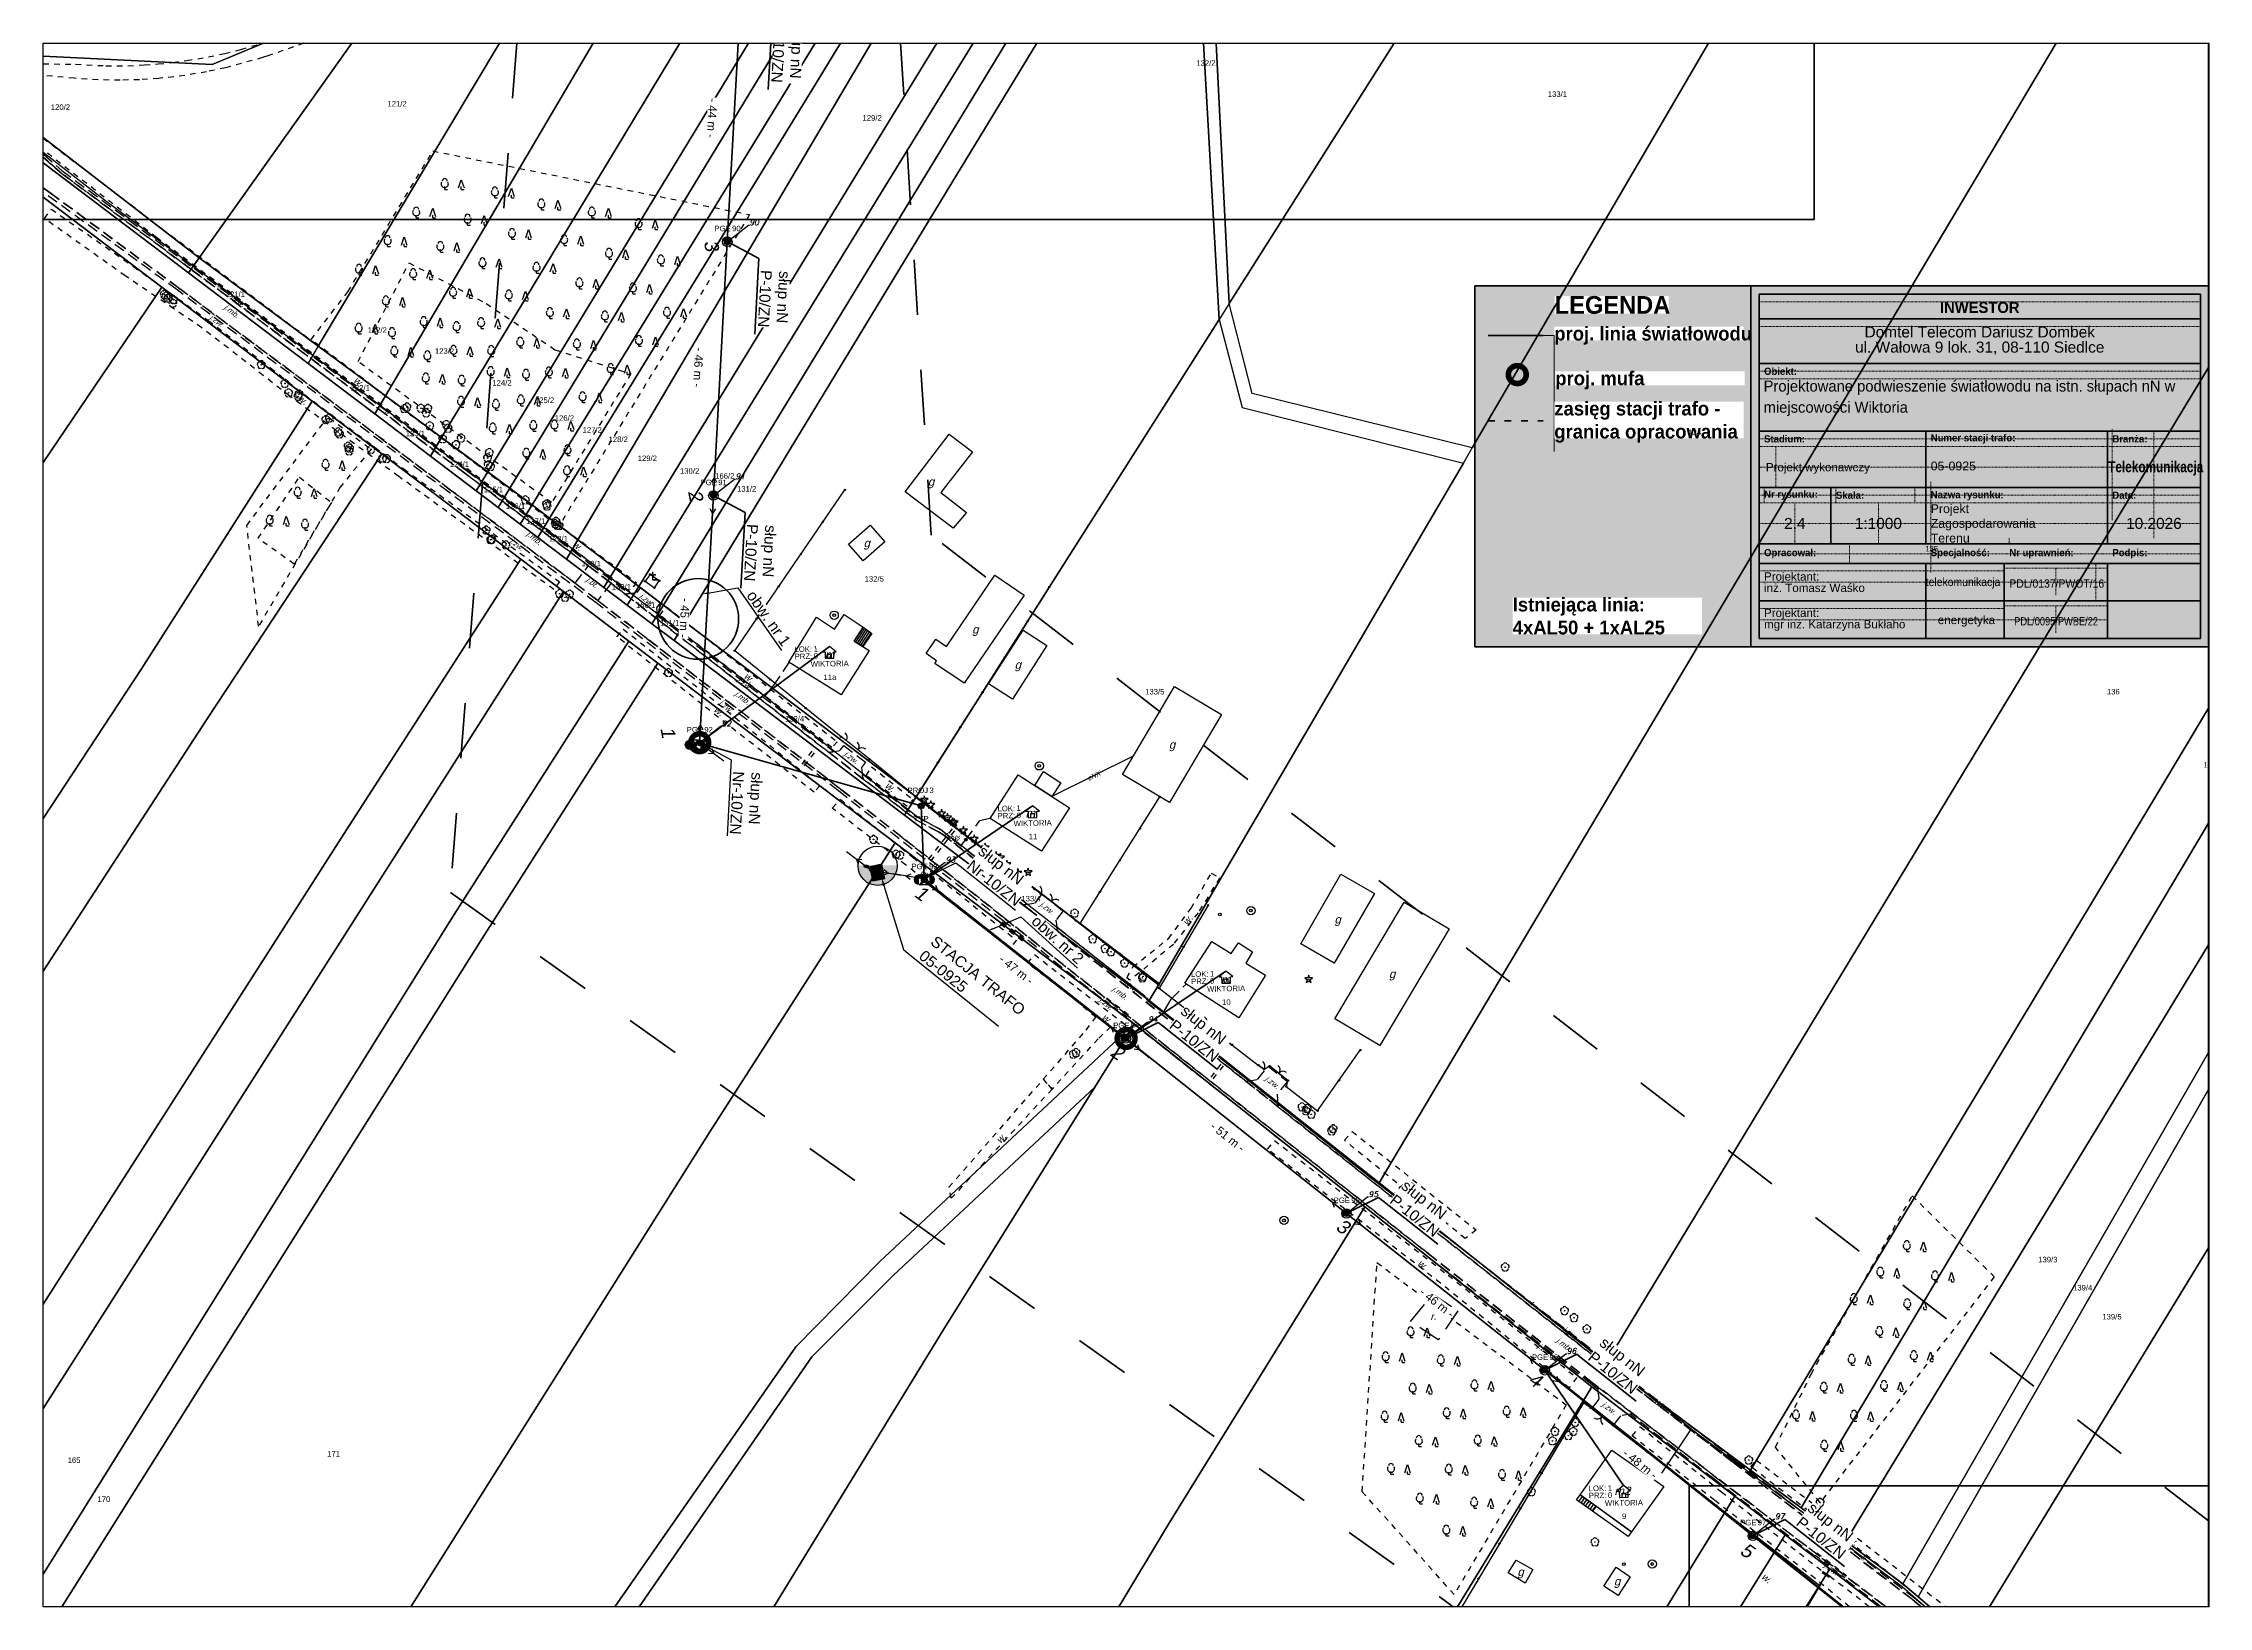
# Paper-space layout '925-4' of a CAD drawing. Header units: metres, sheet in millimetres. Extents: x 0 to 393, y 0 to 283.
# The model-space entities are those that its viewports show. They can reach past a viewport. Long polylines and large blocks are cut down to what shows.
import ezdxf
from ezdxf import colors
from ezdxf.entities.mleader import LeaderData, LeaderLine
from ezdxf.enums import TextEntityAlignment as Align
from ezdxf.math import Vec2, Vec3

# ---------------------------------------------------------------- set-up
doc = ezdxf.new("R2010")
doc.units = ezdxf.units.M
for name, pattern in [('4001', [0]), ('4002', [2, 1, -1]), ('4003', [3, 2, -1]), ('4011', [6, 4, -2]), ('ACAD_ISO03W100', [30, 12, -18]), ('DGN Style 2', [0.005224, 0.003135, -0.00209])]:
    doc.linetypes.add(name, pattern=pattern)
for name, color, linetype, lineweight, plot in [('!tele', 30, 'Continuous', 50, False), ('@KonstrTabelki', 253, 'DGN Style 2', 0, False), ('_arkusze model', 7, 'Continuous', 50, False)]:
    doc.layers.add(name, color=color, linetype=linetype, lineweight=lineweight, plot=plot)
for name, color, linetype, lineweight in [('!trafo', 6, '4002', 50), ('@Tabelka', 7, 'Continuous', 13), ('_KABEL_ABONENCKI_NAPOWIETRZNY', 104, 'Continuous', 50), ('_MM LINIA Sn', 40, 'Continuous', 30), ('_mm zasięg trafo', 6, 'ACAD_ISO03W100', 35), ('_MUFA', 202, 'Continuous', 30), ('_numery slupow etap 4 cz. 2', 7, 'Continuous', 40), ('_PA_OPCJONALNE', 1, 'Continuous', 30), ('_PRZEWIESZENIA', 6, 'Continuous', 50), ('_SIEC_NAPOWIETRZNA', 5, 'Continuous', 50), ('_SLUP_DZIERZAWIONY_ENERGETYCZNY', 1, 'Continuous', 30), ('_SLUP_PROJEKTOWANY', 4, 'Continuous', 30), ('_STACJA_TRANSFORMATOROWA', 1, 'Continuous', 30), ('_światłowód', 30, 'Continuous', 50)]:
    doc.layers.add(name, color=color, linetype=linetype, lineweight=lineweight)
for name, color, linetype in [('_MM mufy', 3, 'Continuous'), ('_MM opisy', 7, 'Continuous'), ('_MM slupy', 5, 'Continuous'), ('_mm trafo', 3, 'Continuous'), ('Budynki', 7, 'Continuous'), ('Cmentarze_i_pomniki', 184, 'Continuous'), ('Drogi', 135, 'Continuous'), ('Dzialki', 165, 'Continuous'), ('Elementy_budynkow', 7, 'Continuous'), ('Linie_napowietrzne', 184, 'Continuous'), ('makro-numeracja-punktow', 7, 'Continuous'), ('Ogrodzenia', 184, 'Continuous'), ('Projekty', 252, 'Continuous'), ('Roslinnosc', 104, 'Continuous'), ('Uz_Energia', 1, 'Continuous'), ('Uz_Specjalne', 7, 'Continuous'), ('Uz_Telekomunikacja', 252, 'Continuous'), ('Wody', 184, 'Continuous')]:
    doc.layers.add(name, color=color, linetype=linetype)
doc.layers.add('DIM', color=7, linetype='Continuous', plot=False)
doc.layers.get('_MUFA').off()
doc.styles.add('BardzoMale-PrawaGora', font='arial.ttf', dxfattribs={"height": 0.0025})
doc.styles.add('DYN_DIM', font='arial.ttf')
doc.styles.add('GeodText', font='romans.shx', dxfattribs={"oblique": 14.323945})
doc.styles.get("Standard").update_dxf_attribs({"font": 'arial.ttf'})
doc.dimstyles.new('opis linie', dxfattribs={"dimtxt": 1.5, "dimasz": 0.18, "dimexe": 0.18, "dimexo": 0.0625, "dimgap": 2.5, "dimtad": 4, "dimdec": 0, "dimzin": 0, "dimdsep": 46, "dimtxsty": 'Standard', "dimcen": 0.09, "dimse1": 1, "dimse2": 1, "dimsd1": 1, "dimsd2": 1, "dimclrt": 256, "dimadec": 0, "dimazin": 0, "dimtfac": 1, "dimtdec": 0, "dimtofl": 0, "dimtmove": 0, "dimatfit": 3, "dimfxl": 1, "dimtfill": 1, "dimtolj": 1, "dimtzin": 0, "dimarcsym": 0})
doc.dimstyles.get("Standard").update_dxf_attribs({"dimtxt": 0.18, "dimasz": 0.18, "dimexe": 0.18, "dimexo": 0.0625, "dimgap": 0.09, "dimtad": 0, "dimtih": 1, "dimtoh": 1, "dimdec": 4, "dimzin": 0, "dimdsep": 46, "dimtxsty": 'Standard', "dimcen": 0.09, "dimadec": 0, "dimazin": 0, "dimtfac": 1, "dimtdec": 4, "dimtofl": 0, "dimtmove": 0, "dimatfit": 3, "dimfxl": 1, "dimtolj": 1, "dimtzin": 0, "dimarcsym": 0})

# ---------------------------------------------------------------- blocks, each defined once
blk = doc.blocks.new('tabelka')
at = {"true_color": 0xffffff, "transparency": 33554687}
h = blk.add_hatch(color=7, dxfattribs=at)
h.dxf.hatch_style = 1
h.paths.add_polyline_path([(-83, 65.41), (0, 65.41), (0, 0), (-83, 0)])
at = {"layer": '@KonstrTabelki', "lineweight": 0}
for p, q in [((-1.5, 62.52), (-81.5, 62.52)), ((-1.5, 58.08), (-81.5, 58.08)), ((-1.5, 49.94), (-81.5, 49.94)), ((-81.5, 48.55), (-1.5, 48.55)), ((-17.47, 39.44), (-17.47, 22.94)), ((-1.5, 37.69), (-81.5, 37.69)), ((-81.5, 36.3), (-1.5, 36.3)), ((-78.46, 36.3), (-78.46, 28.86)), ((-9.93, 19.68), (-9.93, 39.08)), ((-81.5, 32.58), (-1.5, 32.58)), ((-80.6, 28.86), (-80.6, 26.08)), ((-67.58, 28.86), (-67.58, 26.08)), ((-53.27, 26.08), (-53.27, 28.86)), ((-50.39, 29.9), (-50.39, 18.64)), ((-17.47, 28.86), (-17.47, 22.94)), ((-9.93, 19.68), (-9.93, 28.86)), ((-1.5, 27.47), (-81.5, 27.47)), ((-81.5, 26.08), (-1.5, 26.08)), ((-74.99, 18.64), (-74.99, 26.08)), ((-59.88, 18.64), (-59.88, 26.08)), ((-1.5, 27.47), (-18.36, 27.47)), ((-1.5, 22.36), (-81.5, 22.36)), ((-36.15, 19.68), (-36.15, 18.64)), ((-1.5, 22.36), (-18.36, 22.36)), ((-81.5, 16.88), (-1.5, 16.88)), ((-65.11, 18.64), (-65.11, 15.11)), ((-50.39, 18.64), (-50.39, 13.41)), ((-37.05, 13.77), (-81.5, 13.77)), ((-37.05, 14.25), (-18.36, 14.25)), ((-27.71, 14.25), (-27.71, 9.31)), ((-20.43, 15.11), (-20.43, 8.31)), ((-37.05, 11.71), (-81.5, 11.71)), ((-18.36, 11.71), (-37.05, 11.71)), ((-37.05, 6.97), (-81.5, 6.97)), ((-37.05, 4.9), (-81.5, 4.9)), ((-37.05, 7.44), (-18.36, 7.44)), ((-18.36, 4.9), (-37.05, 4.9)), ((-27.71, 7.44), (-27.71, 2.5))]:
    blk.add_line(p, q, dxfattribs=at)
at = {"layer": '@KonstrTabelki'}
for points in [[(-51.29, 28.86), (-51.29, 39.08)], [(-51.29, 18.64), (-51.29, 28.86)]]:
    blk.add_lwpolyline(points, dxfattribs=at)
at = {"layer": '@Tabelka', "lineweight": 40}
for p, q in [((0, 65.41), (-83, 65.41)), ((-83, 65.41), (-83, 0)), ((-81.5, 63.91), (-1.5, 63.91)), ((-1.5, 63.91), (-81.5, 63.91)), ((-81.5, 63.91), (-81.5, 1.5)), ((-1.5, 1.5), (-1.5, 63.91)), ((0, 0), (0, 65.41)), ((-81.5, 59.47), (-1.5, 59.47)), ((-81.5, 51.33), (-1.5, 51.33)), ((-81.5, 39.08), (-1.5, 39.08)), ((-81.5, 39.08), (-18.36, 39.08)), ((-51.29, 28.86), (-51.29, 39.08)), ((-51.29, 28.86), (-51.29, 35.67)), ((-18.36, 39.08), (-18.36, 28.86)), ((-81.5, 28.86), (-18.36, 28.86)), ((-68.48, 18.64), (-68.48, 28.86)), ((-51.29, 18.64), (-51.29, 28.86)), ((-18.36, 28.86), (-1.5, 28.86)), ((-18.36, 28.86), (-18.36, 18.64)), ((-51.29, 18.64), (-51.29, 25.45)), ((-18.36, 25.45), (-18.36, 18.64)), ((-81.5, 18.64), (-1.5, 18.64)), ((-81.5, 18.64), (-1.5, 18.64)), ((-81.5, 15.11), (-1.5, 15.11)), ((-51.29, 1.5), (-51.29, 15.11)), ((-37.05, 1.5), (-37.05, 15.11)), ((-18.36, 15.11), (-18.36, 1.5)), ((-81.5, 8.31), (-1.5, 8.31)), ((-81.5, 8.31), (-1.5, 8.31)), ((-81.5, 1.5), (-1.5, 1.5)), ((-83, 0), (0, 0))]:
    blk.add_line(p, q, dxfattribs=at)
at = {"layer": '@Tabelka'}
for s, insert, char_height, attachment_point, line_spacing_factor in [('{\\fLato Light|b1|i0|c238|p34;INWESTOR}', (-41.5, 62.52), 2, 2, 0.825), ('Domtel Telecom Dariusz Dombek\\Pul. Wałowa 9 lok. 31, 08-110 Siedlce', (-41.5, 58.08), 2, 2, 0.825), ('{\\fLato Light|b1|i0|c238|p34;Obiekt:}', (-80.6, 49.94), 1.3, 4, 0.946154), ('{\\fLato Light|b1|i0|c238|p34;Branża:}', (-17.47, 37.69), 1.3, 4, 0.946154), ('Projekt wykonawczy', (-80.27, 32.34), 1.5, 4, 0.825), ('{\\fLato Light|b1|i0|c238|p34;\\W0.8;Telekomunikacja}', (-9.6, 32.34), 2, 5, 0.76875), ('{\\fLato Light|b1|i0|c238|p34;Nr rysunku:}', (-80.6, 27.47), 1.3, 4, 0.946154), ('{\\fLato Light|b1|i0|c238|p34;Skala:}', (-67.58, 27.47), 1.3, 4, 0.946154), ('{\\fLato Light|b1|i0|c238|p34;Nazwa rysunku:}', (-50.39, 27.38), 1.3, 4, 0.946154), ('{\\fLato Light|b1|i0|c238|p34;Data:}', (-17.47, 27.47), 1.3, 4, 0.946154), ('10.2026', (-9.93, 22.36), 2, 5, 0.825), ('{\\fLato Light|b1|i0|c238|p34;Opracował:}', (-80.6, 16.88), 1.3, 4, 0.946154), ('{\\fLato Light|b1|i0|c238|p34;Specjalność:}', (-50.39, 16.88), 1.3, 4, 0.946154), ('{\\fLato Light|b1|i0|c238|p34;Nr uprawnień:}', (-36.15, 16.88), 1.3, 4, 0.946154), ('{\\fLato Light|b1|i0|c238|p34;Podpis:}', (-17.47, 16.88), 1.3, 4, 0.946154)]:
    blk.add_mtext(s, dxfattribs=dict(at, insert=insert, char_height=char_height, attachment_point=attachment_point, line_spacing_factor=line_spacing_factor))
for s, insert, char_height, width, attachment_point, line_spacing_factor in [('{\\fLato Light|b1|i0|c238|p34;Stadium:}', (-80.6, 37.69), 1.3, 8.6456, 4, 0.946154), ('{\\fLato Light|b1|i0|c238|p34;Numer stacji trafo:}', (-50.39, 37.69), 1.3, 16.1141, 4, 0.946154), ('Projektant:\\Pinż. Tomasz Waśko', (-80.6, 11.71), 1.5, 27.9275, 4, 0.825), ('{\\W0.9;telekomunikacja}', (-44.53, 11.53), 1.5, 22.915, 5, 0.825), ('{\\W0.9;PDL/0137/PWOT/16}', (-27.54, 11.46), 1.5, 22.915, 5, 0.825), ('Projektant:\\Pmgr inż. Katarzyna Bukłaho', (-80.6, 4.9), 1.5, 27.9275, 4, 0.825), ('energetyka', (-43.91, 4.64), 1.5, 22.915, 5, 0.825), ('{\\W0.8;PDL/0095/PWBE/22}', (-27.66, 4.62), 1.5, 22.915, 5, 0.825)]:
    blk.add_mtext(s, dxfattribs=dict(at, insert=insert, char_height=char_height, width=width, attachment_point=attachment_point, line_spacing_factor=line_spacing_factor))
blk = doc.blocks.new('mufa')
at = {"layer": '_MM mufy'}
h = blk.add_hatch(color=256, dxfattribs=at)
h.dxf.hatch_style = 1
h.paths.add_polyline_path([(2.15, 0.12, 1), (-2.1, -0.05, 1)])
h.paths.add_polyline_path([(-1.1, -0.01, -1), (1.15, 0.08, -1)], flags=16)
h.paths.add_polyline_path([(-0.83, 0, -1), (0.88, 0.07, -1)], flags=0)
blk = doc.blocks.new('legenda')
at = {"true_color": 0xffffff, "transparency": 33554687}
h = blk.add_hatch(color=7, dxfattribs=at)
h.dxf.hatch_style = 1
h.paths.add_polyline_path([(-50, 65.41), (0, 65.41), (0, 0), (-50, 0)])
at = {"lineweight": 40}
blk.add_lwpolyline([(0, 65.41), (-50, 65.41), (-50, 0)], dxfattribs=at)
at = {"layer": '_mm zasięg trafo', "lineweight": 40, "ltscale": 0.1}
blk.add_lwpolyline([(-47.62, 40.95), (-37.62, 40.95)], dxfattribs=at)
at = {"layer": '_światłowód', "lineweight": 40}
blk.add_lwpolyline([(-47.62, 56.41), (-37.62, 56.41)], dxfattribs=at)
at = {"layer": '_mm zasięg trafo'}
blk.add_blockref('mufa', (-42.35, 49.31), dxfattribs=at)
at = {"layer": '_mm zasięg trafo', "bg_fill": 3, "box_fill_scale": 1, "bg_fill_color": 256, "bg_fill_transparency": 0}
for s, width, heights, insert, char_height, attachment_point in [('{\\fLato Light|b1|i0|c238|p34;\\C7;LEGENDA}', 20.65, [-3.27], (-35.53, 63.58), 3.2, 1), ('\\pxt4;{\\fLato Light|b1|i0|c238|p34;\\C7;proj. linia światłowodu}', 34.3358, [0], (-35.62, 56.41), 2.5, 4)]:
    blk.add_mtext_dynamic_manual_height_columns(s, width=width, gutter_width=1, heights=heights, dxfattribs=dict(at, insert=insert, char_height=char_height, attachment_point=attachment_point))
at = {"layer": 'Defpoints', "color": 252, "lineweight": 0, "true_color": 0x939598}
blk.add_lwpolyline([(-37.62, 56.41), (-35.62, 56.41), (-35.62, 35.41)], dxfattribs=at)
at = {"layer": '_mm zasięg trafo', "char_height": 2.5, "attachment_point": 4, "bg_fill": 3, "box_fill_scale": 1, "bg_fill_color": 256, "bg_fill_transparency": 0}
for s, heights, insert in [('\\pxt4;{\\fLato Light|b1|i0|c238|p34;\\C7;proj. mufa}', [0], (-35.44, 48.3)), ('\\pxt4;{\\fLato Light|b1|i0|c238|p34;\\C7;zasięg stacji trafo - granica opracowania}', [-7.36], (-35.62, 40.72))]:
    blk.add_mtext_dynamic_manual_height_columns(s, width=34.3358, gutter_width=1, heights=heights, dxfattribs=dict(at, insert=insert))
at = {"lineweight": 40}
blk.add_lwpolyline([(-50, 0), (0, 0), (0, 65.41)], dxfattribs=at)
at = {"layer": '_mm zasięg trafo', "insert": (-43.16, 5.56), "char_height": 2.5, "attachment_point": 4, "bg_fill": 3, "box_fill_scale": 1, "bg_fill_color": 256, "bg_fill_transparency": 0}
blk.add_mtext_dynamic_manual_height_columns('\\pxt4;{\\fLato Light|b1|i0|c238|p34;\\C7;Istniejąca linia:\\P4xAL50 + 1xAL25}', width=34.3358, gutter_width=1, heights=[-6.79], dxfattribs=at)
blk = doc.blocks.new('1651')
at = {"layer": 'Wody', "color": 184, "linetype": 'Continuous'}
for radius in [1.5, 0.5]:
    blk.add_circle((0, 0), radius, dxfattribs=at)
blk = doc.blocks.new('1281')
at = {"layer": 'Ogrodzenia', "color": 184, "linetype": 'Continuous'}
for radius in [0.24, 0.16, 0.08]:
    blk.add_circle((0, 0), radius, dxfattribs=at)
blk = doc.blocks.new('2284')
at = {"layer": 'Ogrodzenia', "color": 184, "linetype": 'Continuous'}
blk.add_line((0, 0), (0, 1), dxfattribs=at)
blk = doc.blocks.new('1284')
at = {"layer": 'Ogrodzenia', "color": 184, "linetype": 'Continuous'}
blk.add_arc((0, 2), 2, 270, 0, dxfattribs=at)
blk = doc.blocks.new('1363')
at = {"layer": 'Linie_napowietrzne', "color": 184, "linetype": 'Continuous'}
for p, q in [((-1.5, 0), (-2.5, 0)), ((0, 1.5), (0, 2.5)), ((1.5, 0), (2.5, 0)), ((0, -1.5), (0, -2.5))]:
    blk.add_line(p, q, dxfattribs=at)
blk.add_circle((0, 0), 0.5, dxfattribs=at)
blk = doc.blocks.new('1433')
at = {"layer": 'Roslinnosc', "color": 104, "linetype": 'Continuous'}
for p, q in [((-3, 0), (-3, 1)), ((-3, 0), (-2, 0)), ((2, 0.5), (3, 3.5)), ((3, 3.5), (4, 0.5)), ((3, 0), (3, 1)), ((3, 0), (4, 0))]:
    blk.add_line(p, q, dxfattribs=at)
for centre, radius, start, end in [((-3, 2), 1.3, 150, 260), ((-3, 3), 0.9, 0, 180), ((-3, 2), 1.3, 280, 30)]:
    blk.add_arc(centre, radius, start, end, dxfattribs=at)
blk = doc.blocks.new('1422')
at = {"layer": 'Roslinnosc', "color": 104, "linetype": 'Continuous'}
blk.add_circle((0, 0), 0.1, dxfattribs=at)
for centre, start, end in [((-0.71, 0.23), 102.5, 221.75), ((0, 0.75), 30.19, 149.77), ((0.71, 0.23), 318.3, 77.49), ((-0.44, -0.61), 174.33, 293.45), ((0.44, -0.61), 246.24, 5.74)]:
    blk.add_arc(centre, 0.75, start, end, dxfattribs=at)
blk = doc.blocks.new('1412')
at = {"layer": 'Roslinnosc', "color": 104, "linetype": 'Continuous'}
for p, q in [((-0.33, 0.47), (-1.43, 0.47)), ((-1.43, 0.47), (-0.55, -0.17)), ((0, 1.5), (-0.33, 0.47)), ((0.33, 0.47), (0, 1.5)), ((1.43, 0.47), (0.33, 0.47)), ((0.55, -0.17), (1.43, 0.47)), ((-0.55, -0.17), (-0.88, -1.21)), ((-0.88, -1.21), (0, -0.57)), ((0, -0.57), (0.88, -1.21)), ((0.88, -1.21), (0.55, -0.17))]:
    blk.add_line(p, q, dxfattribs=at)
blk.add_circle((0, 0), 0.1, dxfattribs=at)
blk = doc.blocks.new('1757')
at = {"layer": 'Uz_Telekomunikacja', "color": 7, "linetype": 'Continuous'}
for radius in [0.5, 0.4, 0.3, 0.2, 0.1]:
    blk.add_circle((0, 0), radius, dxfattribs=at)
blk = doc.blocks.new('1371')
at = {"layer": 'Cmentarze_i_pomniki', "color": 184, "linetype": 'Continuous'}
for p, q in [((-1, 2), (1, 2)), ((0, 0), (0, 3)), ((2, 0), (0, 0))]:
    blk.add_line(p, q, dxfattribs=at)
blk = doc.blocks.new('1361')
at = {"layer": 'Linie_napowietrzne', "color": 184, "linetype": 'Continuous'}
blk.add_circle((0, 0), 0.5, dxfattribs=at)
blk = doc.blocks.new('2361')
at = {"layer": 'Linie_napowietrzne', "color": 184, "linetype": 'Continuous'}
for p, q in [((0, 0.66), (0, 1)), ((0, 0.33), (0, 0.6)), ((0, 0), (0, 0.3))]:
    blk.add_line(p, q, dxfattribs=at)
blk = doc.blocks.new('2283')
at = {"layer": 'Ogrodzenia', "color": 184, "linetype": 'Continuous'}
blk.add_line((0, 0), (0, 1), dxfattribs=at)
blk = doc.blocks.new('1283')
at = {"layer": 'Ogrodzenia', "color": 184, "linetype": 'Continuous'}
for centre, start, end in [((0, 2), 270, 0), ((0, -2), 0, 90)]:
    blk.add_arc(centre, 2, start, end, dxfattribs=at)
blk = doc.blocks.new('1434')
at = {"layer": 'Roslinnosc', "color": 104, "linetype": 'Continuous'}
blk.add_line((0, -1), (1, -1), dxfattribs=at)
blk.add_circle((0, 0), 1, dxfattribs=at)
blk = doc.blocks.new('1413')
at = {"layer": 'Roslinnosc', "color": 104, "linetype": 'Continuous'}
for p, q in [((-0.33, 0.47), (-1.43, 0.47)), ((-1.43, 0.47), (-0.55, -0.17)), ((0, 1.5), (-0.33, 0.47)), ((0.33, 0.47), (0, 1.5)), ((1.43, 0.47), (0.33, 0.47)), ((0.55, -0.17), (1.43, 0.47)), ((-0.55, -0.17), (-0.88, -1.21)), ((-0.88, -1.21), (0, -0.57)), ((0, -0.57), (0.88, -1.21)), ((0.88, -1.21), (0.55, -0.17))]:
    blk.add_line(p, q, dxfattribs=at)
blk = doc.blocks.new('1432')
at = {"layer": 'Roslinnosc', "color": 104, "linetype": 'Continuous'}
for q in [(0, 1), (1, 0)]:
    blk.add_line((0, 0), q, dxfattribs=at)
for centre, radius, start, end in [((0, 2), 1.3, 150, 260), ((0, 3), 0.9, 0, 180), ((0, 2), 1.3, 280, 30)]:
    blk.add_arc(centre, radius, start, end, dxfattribs=at)
blk = doc.blocks.new('1366')
at = {"layer": 'Linie_napowietrzne', "color": 184, "linetype": 'Continuous'}
for p, q in [((0, 1), (0, 11)), ((-1, 4.8), (0, 6.5)), ((1, 4.8), (0, 6.5))]:
    blk.add_line(p, q, dxfattribs=at)
blk = doc.blocks.new('1756')
at = {"layer": 'Uz_Telekomunikacja', "color": 220, "linetype": 'Continuous'}
for radius in [0.16, 0.08]:
    blk.add_circle((0, 0), radius, dxfattribs=at)
blk = doc.blocks.new('ADRES')
for points in [[(0.79, -2.15), (0.79, -2.15), (0.79, -0.99), (1.24, -0.99), (0, 0), (-1.24, -0.99), (-0.79, -0.99), (-0.79, -2.15), (0.79, -2.15), (0.79, -2.15)], [(-0.31, -2.15), (-0.31, -1.4), (0.31, -1.4), (0.31, -2.15)]]:
    blk.add_lwpolyline(points)
at = {"color": 212, "insert": (-3.15, -0.43), "char_height": 1, "width": 1e-16, "attachment_point": 6}
blk.add_mtext('LOK:  ', dxfattribs=at)
at = {"color": 4, "insert": (-3.15, -1.72), "char_height": 1, "width": 1e-16, "attachment_point": 6}
blk.add_mtext('PRZ: ', dxfattribs=at)
at = {"color": 7}
for tag, flags, p in [('ID_OBSZARU', 13, (29.07, 23.06)), ('WOJEWODZTWO', 13, (23.29, 19.95)), ('POWIAT', 13, (29.07, 18.51)), ('GMINA', 13, (29.07, 16.8)), ('TERC', 13, (29.07, 15.22)), ('SIMC', 13, (29.07, 13.42)), ('ULIC', 13, (29.07, 11.76)), ('SZEROKOSC_GEOGRAFICZNA', 13, (18.71, 10.18)), ('DLUGOSC_GEOGRAFICZNA', 13, (29.07, 8.25)), ('KATEGORIA_STAWKI_JEDNOSTKOWEJ_100', 13, (29.07, 4.77)), ('KWOTA_STAWKI_JEDNOSTKOWEJ_100', 13, (29.07, 2.89)), ('DOFINANSOWANIE_95', 13, (29.07, 0.87)), ('MIEJSCOWOSC', 12, (0, -3.65)), ('ULICA', 12, (0, -4.88)), ('NR_PORZADKOWY', 12, (0, -6.09))]:
    blk.add_attdef(tag, text='', height=1, dxfattribs=dict(at, flags=flags)).set_placement(p, align=Align.CENTER)
at = {"color": 1}
for tag, flags, p in [('ID_PA', 5, (29.07, 21.57)), ('RODZAJ_OBIEKTU', 5, (29.07, 6.63)), ('ZAPAS', 13, (29.07, -2.62))]:
    blk.add_attdef(tag, text='', height=1, dxfattribs=dict(at, flags=flags)).set_placement(p, align=Align.CENTER)
at = {"color": 212, "flags": 12}
blk.add_attdef('LICZBA_LOKALI', text='', height=1, dxfattribs=at).set_placement((-2.88, -0.43), align=Align.MIDDLE_LEFT)
at = {"color": 150, "flags": 12}
for tag, p in [('MUFA', (1.78, -0.93)), ('NUMER_WLOKNA', (1.86, -2.2))]:
    blk.add_attdef(tag, p, '', height=1, dxfattribs=at)
at = {"color": 7, "style": 'DYN_DIM', "flags": 13}
blk.add_attdef('ODC_FUNKCJONALNY', text='', height=1, dxfattribs=at).set_placement((29.07, -1.01), align=Align.CENTER)
at = {"color": 4, "flags": 12}
blk.add_attdef('LICZBA_SED_W_DANYM_PA', text='', height=1, dxfattribs=at).set_placement((-2.88, -1.72), align=Align.MIDDLE_LEFT)
blk = doc.blocks.new('STACJA_TRANSFORMATOROWA')
at = {"layer": '_STACJA_TRANSFORMATOROWA', "ltscale": 0.8}
h = blk.add_hatch(color=256, dxfattribs=at)
h.paths.add_polyline_path([(-3.55, 0.1), (3.55, 0.05, 0.978096)])
h.paths.add_polyline_path([(3.55, 0, 0.003703), (3.55, 0.05), (-3.55, 0.1, 1.014849)])
h.paths.add_polyline_path([(-3.55, 0.1), (3.55, 0.05, 0.978096)])
at = {"layer": '_STACJA_TRANSFORMATOROWA'}
blk.add_circle((0, 0), 3.55, dxfattribs=at)
blk = doc.blocks.new('SLUP_DZIERZAWIONY')
h = blk.add_hatch(color=256)
h.dxf.hatch_style = 1
h.paths.add_polyline_path([(0.53, 0, 1), (-0.53, 0, 1)])
at = {"lineweight": 30}
blk.add_circle((0, 0), 0.527, dxfattribs=at)
at = {"color": 7, "style": 'DYN_DIM', "flags": 13}
blk.add_attdef('ODC_FUNKCJONALNY', text='', height=1, dxfattribs=at).set_placement((0.36, 3.33), align=Align.CENTER)
at = {"color": 7, "flags": 12}
blk.add_attdef('WLASCICIEL', text='', height=1, dxfattribs=at).set_placement((0.63, 1.89), align=Align.RIGHT)
blk.add_attdef('SLUP_NUMER', (0.87, 1.89), '', height=1, dxfattribs=at)
blk.add_attdef('TYP', text='', height=1, dxfattribs=at).set_placement((0, -2.82), align=Align.CENTER)
blk = doc.blocks.new('MUFA_II')
at = {"layer": '_MM mufy'}
h = blk.add_hatch(color=256, dxfattribs=at)
h.dxf.hatch_style = 1
h.paths.add_polyline_path([(2.15, 0.12, 1), (-2.1, -0.05, 1)])
h.paths.add_polyline_path([(-1.1, -0.01, -1), (1.15, 0.08, -1)], flags=16)
h.paths.add_polyline_path([(-0.83, 0, -1), (0.88, 0.07, -1)], flags=0)
blk = doc.blocks.new('SLUP_PROJEKTOWANY')
h = blk.add_hatch(color=256)
h.dxf.hatch_style = 1
h.paths.add_polyline_path([(0.53, 0, 1), (-0.53, 0, 1)])
at = {"lineweight": 30}
blk.add_circle((0, 0), 0.527, dxfattribs=at)
at = {"color": 7, "lineweight": -3, "style": 'DYN_DIM', "flags": 13}
blk.add_attdef('ODC_FUNKCJONALNY', text='', height=1, dxfattribs=at).set_placement((0.36, 3.76), align=Align.CENTER)
at = {"color": 7, "flags": 12}
blk.add_attdef('WLASCICIEL', text='', height=1, dxfattribs=at).set_placement((1.26, 2.33), align=Align.RIGHT)
blk.add_attdef('SLUP_NUMER', (1.51, 2.33), '', height=1, dxfattribs=at)
blk.add_attdef('TYP', text='', height=1, dxfattribs=at).set_placement((0, -2.81), align=Align.CENTER)
blk = doc.blocks.new('ZN')
at = {"layer": '_MM slupy', "transparency": 33554687}
h = blk.add_hatch(color=256, dxfattribs=at)
h.dxf.hatch_style = 1
h.paths.add_polyline_path([(0, -0.86), (0, 0.86, 1)])
at = {"layer": '_MM slupy'}
blk.add_circle((0, 0), 0.857, dxfattribs=at)
blk = doc.blocks.new('R')
at = {"layer": '_MM slupy', "transparency": 33554687}
h = blk.add_hatch(color=256, dxfattribs=at)
h.dxf.hatch_style = 1
h.paths.add_polyline_path([(-0.93, -0.86), (-0.93, 0.86, 1)])
h = blk.add_hatch(color=256, dxfattribs=at)
h.dxf.hatch_style = 1
h.paths.add_polyline_path([(0.93, 0.86), (0.93, -0.86, 1)])
at = {"layer": '_MM slupy'}
for points in [[(-0.93, 0.86), (0.93, 0.86)], [(-0.93, -0.86), (0.93, -0.86)]]:
    blk.add_lwpolyline(points, dxfattribs=at)
for centre in [(-0.93, 0), (0.93, 0)]:
    blk.add_circle(centre, 0.857, dxfattribs=at)
blk = doc.blocks.new('trafo')
at = {"layer": '_mm trafo'}
h = blk.add_hatch(color=256, dxfattribs=at)
h.dxf.hatch_style = 1
h.paths.add_polyline_path([(-1.15, 1.02), (-0.52, -1.51), (1.64, -0.96), (1.01, 1.59)])
at = {"layer": '_MM LINIA Sn', "color": 2, "lineweight": 60}
for p, q in [((0.58, 0.02), (-0.43, 0.9)), ((-0.32, -0.23), (0.58, 0.02)), ((0.58, -0.92), (-0.32, -0.23)), ((0.55, -0.72), (0.41, -0.9)), ((0.41, -0.9), (0.58, -0.92)), ((0.58, -0.92), (0.55, -0.72))]:
    blk.add_line(p, q, dxfattribs=at)
at = {"layer": '_mm trafo', "flags": 128}
blk.add_lwpolyline([(-0.52, -1.52), (1.64, -0.96), (0.98, 1.58), (-1.17, 0.99), (-0.52, -1.52)], close=True, dxfattribs=at)
blk = doc.blocks.new('*D205')
at = {"layer": 'Defpoints', "color": 0}
for p in [(7547480.32, 5806465.41), (7547480.79, 5806466), (7547517.72, 5806435.85)]:
    blk.add_point(p, dxfattribs=at)
at = {"layer": 'DIM', "insert": (7547497.46, 5806448.66), "char_height": 1.5, "attachment_point": 5, "rotation": 321.6788, "bg_fill": 3, "box_fill_scale": 1.1, "bg_fill_color": 9, "bg_fill_true_color": 13158600, "bg_fill_transparency": 0}
blk.add_mtext('\\A1;- 48 m -', dxfattribs=at)
blk = doc.blocks.new('*D206')
at = {"layer": 'Defpoints', "color": 0}
for p in [(7547442.58, 5806495.39), (7547443.04, 5806495.98), (7547480.32, 5806465.41)]:
    blk.add_point(p, dxfattribs=at)
at = {"layer": 'DIM', "insert": (7547459.88, 5806478.43), "char_height": 1.5, "attachment_point": 5, "rotation": 321.5364, "bg_fill": 3, "box_fill_scale": 1.1, "bg_fill_color": 9, "bg_fill_true_color": 13158600, "bg_fill_transparency": 0}
blk.add_mtext('\\A1;- 48 m -', dxfattribs=at)
blk = doc.blocks.new('*D207')
at = {"layer": 'Defpoints', "color": 0}
for p in [(7547406.65, 5806523.82), (7547407.12, 5806524.41), (7547442.58, 5806495.39)]:
    blk.add_point(p, dxfattribs=at)
at = {"layer": 'DIM', "insert": (7547423.05, 5806507.63), "char_height": 1.5, "attachment_point": 5, "rotation": 321.6467, "bg_fill": 3, "box_fill_scale": 1.1, "bg_fill_color": 9, "bg_fill_true_color": 13158600, "bg_fill_transparency": 0}
blk.add_mtext('\\A1;- 46 m -', dxfattribs=at)
blk = doc.blocks.new('*D208')
at = {"layer": 'Defpoints', "color": 0}
for p in [(7547366.68, 5806555.52), (7547367.15, 5806556.11), (7547406.65, 5806523.82)]:
    blk.add_point(p, dxfattribs=at)
at = {"layer": 'DIM', "insert": (7547385.1, 5806537.7), "char_height": 1.5, "attachment_point": 5, "rotation": 321.5798, "bg_fill": 3, "box_fill_scale": 1.1, "bg_fill_color": 9, "bg_fill_true_color": 13158600, "bg_fill_transparency": 0}
blk.add_mtext('\\A1;- 51 m -', dxfattribs=at)
blk = doc.blocks.new('*D209')
at = {"layer": 'Defpoints', "color": 0}
for p in [(7547330.45, 5806585.03), (7547329.99, 5806584.44), (7547366.68, 5806555.52)]:
    blk.add_point(p, dxfattribs=at)
at = {"layer": 'DIM', "insert": (7547346.79, 5806568.02), "char_height": 1.5, "attachment_point": 5, "rotation": 321.7566, "bg_fill": 3, "box_fill_scale": 1.1, "bg_fill_color": 9, "bg_fill_true_color": 13158600, "bg_fill_transparency": 0}
blk.add_mtext('\\A1;- 47 m -', dxfattribs=at)
blk = doc.blocks.new('*D299')
at = {"layer": 'Defpoints', "color": 0}
for p in [(7547296.84, 5806744.32), (7547293.66, 5806700.02), (7547294.41, 5806699.98)]:
    blk.add_point(p, dxfattribs=at)
at = {"layer": 'DIM', "insert": (7547291.63, 5806722.37), "char_height": 1.5, "attachment_point": 5, "rotation": 266.8676, "bg_fill": 3, "box_fill_scale": 1.1, "bg_fill_color": 9, "bg_fill_true_color": 13158600, "bg_fill_transparency": 0}
blk.add_mtext('\\A1;- 44 m -', dxfattribs=at)
blk = doc.blocks.new('*D300')
at = {"layer": 'Defpoints', "color": 0}
for p in [(7547294.41, 5806699.98), (7547291.14, 5806653.99), (7547291.89, 5806653.95)]:
    blk.add_point(p, dxfattribs=at)
at = {"layer": 'DIM', "insert": (7547289.14, 5806677.18), "char_height": 1.5, "attachment_point": 5, "rotation": 266.8676, "bg_fill": 3, "box_fill_scale": 1.1, "bg_fill_color": 9, "bg_fill_true_color": 13158600, "bg_fill_transparency": 0}
blk.add_mtext('\\A1;- 46 m -', dxfattribs=at)
blk = doc.blocks.new('*D301')
at = {"layer": 'Defpoints', "color": 0}
for p in [(7547291.89, 5806653.95), (7547288.65, 5806609.17), (7547289.39, 5806609.13)]:
    blk.add_point(p, dxfattribs=at)
at = {"layer": 'DIM', "insert": (7547286.64, 5806631.76), "char_height": 1.5, "attachment_point": 5, "rotation": 266.8134, "bg_fill": 3, "box_fill_scale": 1.1, "bg_fill_color": 9, "bg_fill_true_color": 13158600, "bg_fill_transparency": 0}
blk.add_mtext('\\A1;- 45 m -', dxfattribs=at)
blk = doc.blocks.new('q')
at = {"layer": '_MM slupy'}
blk.add_blockref('ZN', (0, 0), dxfattribs=at)
at = {"layer": '_MM opisy'}
ml = blk.add_multileader_mtext('Standard', dxfattribs=at)
ml.set_content('\\pxql;słup nN\\PP-10/ZN', color=256)
ml.set_leader_properties()
ml.build(insert=Vec2(0, 0))
ml.multileader.update_dxf_attribs({"has_text_frame": 1, "text_left_attachment_type": 5, "text_right_attachment_type": 5, "dogleg_length": 1, "arrow_head_size": 1})
ctx = ml.context
ctx.base_point, ctx.char_height, ctx.arrow_head_size, ctx.landing_gap_size, ctx.plane_origin = Vec3(3.75, 5.9), 2, 1, 1, Vec3(1.72, -1.42)
ctx.left_attachment, ctx.right_attachment = 5, 5
notes = []
notes.append((ctx, [(0, (1, 1, 0), (2.75, 5.9), (1, 0), 1, [(0, [(0, 0), (2.75, 5.9)], 0, [])])]))
ctx.mtext.insert, ctx.mtext.flow_direction = Vec3(4.75, 11.7), 5
ctx.mtext.has_bg_fill, ctx.mtext.bg_color, ctx.mtext.bg_scale_factor, ctx.mtext.bg_transparency, ctx.mtext.use_window_bg_color = 1, -1023410175, 1, 0, 1
for ctx, leaders in notes:
    for number, flags, end, landing, length, lines in leaders:
        leader = LeaderData()
        leader.index, (leader.has_last_leader_line, leader.has_dogleg_vector, leader.attachment_direction) = number, flags
        leader.last_leader_point, leader.dogleg_vector, leader.dogleg_length = Vec3(end), Vec3(landing), length
        for number, points, colour, breaks in lines:
            line = LeaderLine()
            line.index, line.vertices, line.color, line.breaks = number, Vec3.list(points), colors.encode_raw_color(colour), breaks
            leader.lines.append(line)
        ctx.leaders.append(leader)

msp = doc.modelspace()

# ---------------------------------------------------------------- linework, layer by layer
at = {"layer": '!tele', "elevation": 128.39}
msp.add_lwpolyline([(7547299.32, 5806789.68), (7547296.84, 5806744.32), (7547294.41, 5806699.98), (7547291.89, 5806653.95), (7547289.39, 5806609.13)], dxfattribs=at)
at = {"layer": '!tele'}
msp.add_lwpolyline([(7547329.99, 5806584.44), (7547366.68, 5806555.52), (7547406.65, 5806523.82), (7547442.58, 5806495.39), (7547480.32, 5806465.41), (7547517.72, 5806435.85), (7547554.04, 5806407.49), (7547592.17, 5806377.21), (7547620.46, 5806353.86), (7547667.01, 5806318.24), (7547708.5, 5806290.04), (7547744.3, 5806267.03)], dxfattribs=at)
at = {"layer": '!trafo', "ltscale": 10}
msp.add_lwpolyline([(7546747.54, 5807433.55), (7546707.13, 5807334.94), (7547051.46, 5807071.49), (7547150.64, 5807000.95), (7547259.86, 5806782.01), (7547244.22, 5806581.99), (7547760.47, 5806214.35), (7547791.76, 5806291.46), (7547331.38, 5806646.8), (7547319.09, 5806843.46), (7547208.46, 5807050.19), (7546929.11, 5807322.84)], close=True, dxfattribs=at)
at = {"layer": '_KABEL_ABONENCKI_NAPOWIETRZNY'}
for points in [[(7547312.92, 5806626.62), (7547289.39, 5806609.13)], [(7547349.72, 5806597.73), (7547330.12, 5806584.33), (7547330.29, 5806583.96), (7547366.27, 5806555.63), (7547366.68, 5806555.52)], [(7547384.79, 5806567.72), (7547366.68, 5806555.52)], [(7547456.88, 5806474.51), (7547442.58, 5806495.39), (7547442.97, 5806495.32), (7547517.32, 5806436.18), (7547517.53, 5806435.85)]]:
    msp.add_lwpolyline(points, dxfattribs=at)
at = {"layer": '_SIEC_NAPOWIETRZNA'}
for points in [[(7547294.41, 5806699.98), (7547296.84, 5806744.32)], [(7547291.89, 5806653.95), (7547294.41, 5806699.98), (7547294.41, 5806699.98), (7547294.41, 5806699.98), (7547294.41, 5806699.98)], [(7547291.89, 5806653.95), (7547289.39, 5806609.13)], [(7547480.32, 5806465.41), (7547442.58, 5806495.39), (7547406.65, 5806523.82), (7547366.68, 5806555.52), (7547330.19, 5806584.29)], [(7547517.53, 5806435.85), (7547480.32, 5806465.41)]]:
    msp.add_lwpolyline(points, dxfattribs=at)
at = {"layer": '_SIEC_NAPOWIETRZNA', "elevation": 133.31}
msp.add_lwpolyline([(7547289.33, 5806609.1), (7547329.55, 5806597.69), (7547330.12, 5806584.33)], dxfattribs=at)
at = {"layer": 'Budynki', "color": 7, "linetype": '4001'}
for points in [[(7547337.79, 5806650.9, 134.46), (7547335.36, 5806648.03, 133.57), (7547326.64, 5806654.61, 133.59), (7547334.65, 5806665.11, 131.94), (7547338.84, 5806661.87, 0), (7547333.14, 5806654.49, 134.46), (7547337.79, 5806650.9, 134.46)], [(7547316.37, 5806645.12, 133.04), (7547320.29, 5806648.59, 133.11), (7547322.95, 5806645.59, 133.04), (7547319.03, 5806642.12, 133.04), (7547316.37, 5806645.12, 133.04)], [(7547316.37, 5806645.12, 133.04), (7547320.29, 5806648.59, 133.11), (7547322.95, 5806645.59, 133.04), (7547319.03, 5806642.12, 133.04), (7547316.37, 5806645.12, 133.04)], [(7547332.01, 5806623.54, 134.27), (7547332.32, 5806623.99, 0), (7547330.48, 5806625.33, 133.6), (7547332.21, 5806627.94, 133.68), (7547334.14, 5806626.6, 134.22), (7547342.89, 5806639.5, 134.31), (7547348.2, 5806635.88, 134.19), (7547337.32, 5806619.92, 134.27), (7547332.01, 5806623.54, 134.27)], [(7547332.01, 5806623.54, 134.27), (7547332.32, 5806623.99, 0), (7547330.48, 5806625.33, 133.6), (7547332.21, 5806627.94, 133.68), (7547334.14, 5806626.6, 134.22), (7547342.89, 5806639.5, 134.31), (7547348.2, 5806635.88, 134.19), (7547337.32, 5806619.92, 134.27), (7547332.01, 5806623.54, 134.27)], [(7547305.59, 5806623.73, 133.11), (7547310.6, 5806631.89, 133.08), (7547313.84, 5806629.73, 133.08), (7547315.61, 5806632.38, 132.94), (7547319.04, 5806630.09, 133.06), (7547317.44, 5806627.56, 133.06), (7547320.11, 5806625.87, 133.14), (7547315.04, 5806617.84, 133.16), (7547305.59, 5806623.73, 133.11)], [(7547305.59, 5806623.73, 133.11), (7547310.6, 5806631.89, 133.08), (7547313.84, 5806629.73, 133.08), (7547315.61, 5806632.38, 132.94), (7547319.04, 5806630.09, 133.06), (7547317.44, 5806627.56, 133.06), (7547320.11, 5806625.87, 133.14), (7547315.04, 5806617.84, 133.16), (7547305.59, 5806623.73, 133.11)], [(7547348.03, 5806629.55, 0), (7547352.32, 5806626.78, 0), (7547346.09, 5806617.07, 0), (7547341.79, 5806619.85, 0), (7547348.03, 5806629.55, 0)], [(7547375.46, 5806619.32, 0), (7547383.97, 5806614.26, 0), (7547374.59, 5806598.31, 0), (7547366.04, 5806603.39, 0), (7547375.46, 5806619.32, 0)], [(7547347.12, 5806603.31, 0), (7547356.44, 5806597.36, 0), (7547351.35, 5806589.47, 0), (7547342.06, 5806595.43, 0), (7547347.12, 5806603.31, 0)], [(7547350.15, 5806601.38, 0), (7547351.76, 5806603.94, 0), (7547354.86, 5806601.9, 0), (7547353.24, 5806599.4, 0), (7547350.15, 5806601.38, 0)], [(7547398.36, 5806572.72, 132.23), (7547405.65, 5806585.32, 132.06), (7547411.73, 5806581.8, 131.88), (7547404.44, 5806569.2, 132.23), (7547398.36, 5806572.72, 132.23)], [(7547417.11, 5806580.23, 131.98), (7547425.24, 5806575.4, 131.98), (7547412.69, 5806554.29, 132.31), (7547404.56, 5806559.12, 132.37), (7547417.11, 5806580.23, 131.98)], [(7547377.34, 5806565.54, 0), (7547382.23, 5806573.15, 0), (7547385.72, 5806570.92, 0), (7547387.07, 5806572.86, 0), (7547389.64, 5806571.25, 0), (7547388.39, 5806569.22, 0), (7547391.95, 5806566.99, 0), (7547387.15, 5806559.28, 0), (7547377.34, 5806565.54, 0)], [(7547454.78, 5806480.94, 0), (7547464.17, 5806474.32, 0), (7547458.34, 5806466.14, 0), (7547449, 5806472.8, 0), (7547454.78, 5806480.94, 0)], [(7547435.95, 5806458.65, 134.09), (7547437.43, 5806460.95, 133.63), (7547440.4, 5806459.26, 133.66), (7547439.06, 5806456.8, 134.16), (7547435.95, 5806458.65, 134.09)], [(7547458.07, 5806457.95, 134.41), (7547455.87, 5806454.57, 134.41), (7547453.3, 5806456.24, 135.24), (7547455.56, 5806459.72, 135.24), (7547458.07, 5806457.95, 134.41)]]:
    msp.add_polyline3d(points, dxfattribs=at)
at = {"layer": 'Budynki', "color": 7, "linetype": '4011'}
msp.add_polyline3d([(7547422.36, 5806509.2, 134.25), (7547426.84, 5806506.19, 134.25), (7547423.27, 5806500.89, 134.08), (7547418.26, 5806504.26, 133.38), (7547422.36, 5806509.2, 134.25)], dxfattribs=at)
at = {"layer": 'Drogi', "color": 8, "linetype": '4003'}
for p, q in [((7547228.66, 5806743.53, 132.85), (7547210.51, 5806736.09, 133.06)), ((7547228.66, 5806743.53, 132.85), (7547210.51, 5806736.09, 133.06)), ((7547210.51, 5806736.09, 133.06), (7547209.39, 5806740.86, 132.96)), ((7547210.51, 5806736.09, 133.06), (7547209.39, 5806740.86, 132.96)), ((7547168.55, 5806716.93), (7547159.87, 5806723.59)), ((7547159.87, 5806723.59), (7547168.55, 5806716.93)), ((7547168.55, 5806716.93), (7547159.87, 5806723.59)), ((7547159.87, 5806723.59), (7547168.55, 5806716.93)), ((7547160.34, 5806723.98), (7547168.92, 5806717.29)), ((7547160.34, 5806723.98), (7547168.92, 5806717.29)), ((7547194.71, 5806691.22), (7547157.02, 5806718.72)), ((7547194.71, 5806691.22), (7547157.02, 5806718.72)), ((7547157.3, 5806719.12), (7547171.68, 5806708.82, 134.02)), ((7547171.68, 5806708.82, 134.02), (7547157.3, 5806719.12)), ((7547157.3, 5806719.12), (7547171.68, 5806708.82, 134.02)), ((7547171.68, 5806708.82, 134.02), (7547157.3, 5806719.12)), ((7547170.2, 5806715.52), (7547168.55, 5806716.93)), ((7547168.55, 5806716.93), (7547170.2, 5806715.52)), ((7547170.2, 5806715.52), (7547168.55, 5806716.93)), ((7547168.55, 5806716.93), (7547170.2, 5806715.52)), ((7547168.92, 5806717.29), (7547170.53, 5806715.8)), ((7547168.92, 5806717.29), (7547170.53, 5806715.8)), ((7547173.47, 5806712.56, 134.01), (7547170.2, 5806715.52)), ((7547170.2, 5806715.52), (7547173.47, 5806712.56, 134.01)), ((7547173.47, 5806712.56, 134.01), (7547170.2, 5806715.52)), ((7547170.2, 5806715.52), (7547173.47, 5806712.56, 134.01)), ((7547170.53, 5806715.8), (7547173.81, 5806712.86)), ((7547170.53, 5806715.8), (7547173.81, 5806712.86)), ((7547197.5, 5806694.75), (7547173.47, 5806712.56, 134.01)), ((7547173.47, 5806712.56, 134.01), (7547197.5, 5806694.75)), ((7547197.5, 5806694.75), (7547173.47, 5806712.56, 134.01)), ((7547173.47, 5806712.56, 134.01), (7547197.5, 5806694.75)), ((7547173.81, 5806712.86), (7547197.75, 5806695.15)), ((7547173.81, 5806712.86), (7547197.75, 5806695.15)), ((7547171.68, 5806708.82, 134.02), (7547195.01, 5806691.58)), ((7547195.01, 5806691.58), (7547171.68, 5806708.82, 134.02)), ((7547171.68, 5806708.82, 134.02), (7547195.01, 5806691.58)), ((7547195.01, 5806691.58), (7547171.68, 5806708.82, 134.02)), ((7547246.86, 5806658), (7547197.5, 5806694.75)), ((7547197.5, 5806694.75), (7547246.86, 5806658)), ((7547246.86, 5806658), (7547197.5, 5806694.75)), ((7547197.5, 5806694.75), (7547246.86, 5806658)), ((7547197.75, 5806695.15), (7547247.16, 5806658.52)), ((7547197.75, 5806695.15), (7547247.16, 5806658.52)), ((7547243.92, 5806654.57), (7547194.71, 5806691.22)), ((7547243.92, 5806654.57), (7547194.71, 5806691.22)), ((7547195.01, 5806691.58), (7547244.25, 5806654.96)), ((7547244.25, 5806654.96), (7547195.01, 5806691.58)), ((7547195.01, 5806691.58), (7547244.25, 5806654.96)), ((7547244.25, 5806654.96), (7547195.01, 5806691.58)), ((7547269.25, 5806641.24, 133.41), (7547246.86, 5806658)), ((7547246.86, 5806658), (7547269.25, 5806641.24, 133.41)), ((7547269.25, 5806641.24, 133.41), (7547246.86, 5806658)), ((7547246.86, 5806658), (7547269.25, 5806641.24, 133.41)), ((7547247.16, 5806658.52), (7547269.46, 5806641.63)), ((7547247.16, 5806658.52), (7547269.46, 5806641.63)), ((7547270.64, 5806634.5), (7547243.92, 5806654.57)), ((7547270.64, 5806634.5), (7547243.92, 5806654.57)), ((7547244.25, 5806654.96), (7547266.81, 5806638.09, 133.41)), ((7547266.81, 5806638.09, 133.41), (7547244.25, 5806654.96)), ((7547244.25, 5806654.96), (7547266.81, 5806638.09, 133.41)), ((7547266.81, 5806638.09, 133.41), (7547244.25, 5806654.96)), ((7547266.81, 5806638.09, 133.41), (7547269.25, 5806641.24, 133.41)), ((7547266.81, 5806638.09, 133.41), (7547269.25, 5806641.24, 133.41)), ((7547273.36, 5806638.06), (7547269.25, 5806641.24, 133.41)), ((7547269.25, 5806641.24, 133.41), (7547273.36, 5806638.06)), ((7547269.25, 5806641.24, 133.41), (7547273.36, 5806638.06)), ((7547273.36, 5806638.06), (7547269.25, 5806641.24, 133.41)), ((7547269.25, 5806641.24, 133.41), (7547273.36, 5806638.06)), ((7547269.25, 5806641.24, 133.41), (7547273.36, 5806638.06)), ((7547269.46, 5806641.63), (7547276.69, 5806636.21)), ((7547269.46, 5806641.63), (7547276.69, 5806636.21)), ((7547266.81, 5806638.09, 133.41), (7547270.92, 5806634.92)), ((7547270.92, 5806634.92), (7547266.81, 5806638.09, 133.41)), ((7547270.92, 5806634.92), (7547266.81, 5806638.09, 133.41)), ((7547266.81, 5806638.09, 133.41), (7547270.92, 5806634.92)), ((7547270.92, 5806634.92), (7547266.81, 5806638.09, 133.41)), ((7547270.92, 5806634.92), (7547266.81, 5806638.09, 133.41)), ((7547273.36, 5806638.06), (7547270.92, 5806634.92)), ((7547273.36, 5806638.06), (7547270.92, 5806634.92)), ((7547275.89, 5806636.09), (7547273.36, 5806638.06)), ((7547273.36, 5806638.06), (7547275.89, 5806636.09)), ((7547275.89, 5806636.09), (7547273.36, 5806638.06)), ((7547273.36, 5806638.06), (7547275.89, 5806636.09)), ((7547275.89, 5806636.09), (7547278.07, 5806636.4)), ((7547275.89, 5806636.09), (7547278.07, 5806636.4)), ((7547276.69, 5806636.21), (7547275.89, 5806636.09)), ((7547276.69, 5806636.21), (7547275.89, 5806636.09)), ((7547281.76, 5806631.54), (7547275.89, 5806636.09)), ((7547275.89, 5806636.09), (7547281.76, 5806631.54)), ((7547281.76, 5806631.54), (7547275.89, 5806636.09)), ((7547275.89, 5806636.09), (7547281.76, 5806631.54)), ((7547278.07, 5806636.4), (7547278.76, 5806637.3)), ((7547278.07, 5806636.4), (7547278.76, 5806637.3)), ((7547278.76, 5806637.3), (7547282.27, 5806634.53)), ((7547278.76, 5806637.3), (7547282.27, 5806634.53)), ((7547314.58, 5806600.42), (7547270.64, 5806634.5)), ((7547314.58, 5806600.42), (7547270.64, 5806634.5)), ((7547270.92, 5806634.92), (7547279.84, 5806628.06)), ((7547279.84, 5806628.06), (7547270.92, 5806634.92)), ((7547270.92, 5806634.92), (7547279.84, 5806628.06)), ((7547279.84, 5806628.06), (7547270.92, 5806634.92)), ((7547282.27, 5806634.53), (7547281.61, 5806633.58)), ((7547282.27, 5806634.53), (7547281.61, 5806633.58)), ((7547281.61, 5806633.58), (7547281.76, 5806631.54)), ((7547281.61, 5806633.58), (7547281.76, 5806631.54)), ((7547281.76, 5806631.54), (7547281.7, 5806632.28)), ((7547281.7, 5806632.28), (7547313.73, 5806607.56)), ((7547281.76, 5806631.54), (7547281.7, 5806632.28)), ((7547281.7, 5806632.28), (7547313.73, 5806607.56)), ((7547279.84, 5806628.06), (7547314.96, 5806600.74)), ((7547314.96, 5806600.74), (7547279.84, 5806628.06)), ((7547279.84, 5806628.06), (7547314.96, 5806600.74)), ((7547314.96, 5806600.74), (7547279.84, 5806628.06)), ((7547312.85, 5806607.39), (7547281.76, 5806631.54)), ((7547281.76, 5806631.54), (7547312.85, 5806607.39)), ((7547312.85, 5806607.39), (7547281.76, 5806631.54)), ((7547281.76, 5806631.54), (7547312.85, 5806607.39)), ((7547314.87, 5806607.78), (7547315.54, 5806608.66)), ((7547314.87, 5806607.78), (7547315.54, 5806608.66)), ((7547315.54, 5806608.66), (7547319.44, 5806605.62)), ((7547315.54, 5806608.66), (7547319.44, 5806605.62)), ((7547312.85, 5806607.39), (7547314.87, 5806607.78)), ((7547312.85, 5806607.39), (7547314.87, 5806607.78)), ((7547313.73, 5806607.56), (7547312.85, 5806607.39)), ((7547313.73, 5806607.56), (7547312.85, 5806607.39)), ((7547319.01, 5806602.62), (7547312.85, 5806607.39)), ((7547312.85, 5806607.39), (7547319.01, 5806602.62)), ((7547319.01, 5806602.62), (7547312.85, 5806607.39)), ((7547312.85, 5806607.39), (7547319.01, 5806602.62)), ((7547319.44, 5806605.62), (7547318.75, 5806604.69)), ((7547319.44, 5806605.62), (7547318.75, 5806604.69)), ((7547318.75, 5806604.69), (7547319.01, 5806602.62)), ((7547318.75, 5806604.69), (7547319.01, 5806602.62)), ((7547314.96, 5806600.74), (7547326.12, 5806592)), ((7547326.12, 5806592), (7547314.96, 5806600.74)), ((7547314.96, 5806600.74), (7547326.12, 5806592)), ((7547326.12, 5806592), (7547314.96, 5806600.74)), ((7547319.01, 5806602.62), (7547318.9, 5806603.5)), ((7547318.9, 5806603.5), (7547328.68, 5806595.71)), ((7547319.01, 5806602.62), (7547318.9, 5806603.5)), ((7547318.9, 5806603.5), (7547328.68, 5806595.71)), ((7547328.63, 5806595.17), (7547319.01, 5806602.62)), ((7547319.01, 5806602.62), (7547328.63, 5806595.17)), ((7547328.63, 5806595.17), (7547319.01, 5806602.62)), ((7547319.01, 5806602.62), (7547328.63, 5806595.17)), ((7547344.41, 5806576.86), (7547314.58, 5806600.42)), ((7547344.41, 5806576.86), (7547314.58, 5806600.42)), ((7547332.71, 5806592.98), (7547328.63, 5806595.17)), ((7547328.63, 5806595.17), (7547332.71, 5806592.98)), ((7547332.71, 5806592.98), (7547328.63, 5806595.17)), ((7547328.63, 5806595.17), (7547332.71, 5806592.98)), ((7547328.68, 5806595.71), (7547333.03, 5806593.46)), ((7547328.68, 5806595.71), (7547333.03, 5806593.46)), ((7547333.5, 5806592.54), (7547332.71, 5806592.98)), ((7547332.71, 5806592.98), (7547333.5, 5806592.54)), ((7547333.5, 5806592.54), (7547332.71, 5806592.98)), ((7547332.71, 5806592.98), (7547333.5, 5806592.54)), ((7547333.03, 5806593.46), (7547343.21, 5806585.42)), ((7547333.03, 5806593.46), (7547343.21, 5806585.42)), ((7547326.12, 5806592), (7547344.81, 5806577.23, 132.77)), ((7547344.81, 5806577.23, 132.77), (7547326.12, 5806592)), ((7547326.12, 5806592), (7547344.81, 5806577.23, 132.77)), ((7547344.81, 5806577.23, 132.77), (7547326.12, 5806592)), ((7547341.73, 5806586.04), (7547333.5, 5806592.54)), ((7547333.5, 5806592.54), (7547341.73, 5806586.04)), ((7547341.73, 5806586.04), (7547333.5, 5806592.54)), ((7547333.5, 5806592.54), (7547341.73, 5806586.04)), ((7547343.05, 5806584.84), (7547341.73, 5806586.04)), ((7547341.73, 5806586.04), (7547343.05, 5806584.84)), ((7547343.05, 5806584.84), (7547341.73, 5806586.04)), ((7547341.73, 5806586.04), (7547343.05, 5806584.84)), ((7547345.21, 5806582.29), (7547343.05, 5806584.84)), ((7547343.05, 5806584.84), (7547345.21, 5806582.29)), ((7547345.21, 5806582.29), (7547343.05, 5806584.84)), ((7547343.05, 5806584.84), (7547345.21, 5806582.29)), ((7547343.21, 5806585.42), (7547346.21, 5806581.94)), ((7547343.21, 5806585.42), (7547346.21, 5806581.94)), ((7547345.82, 5806581.66, 132.76), (7547345.21, 5806582.29)), ((7547345.21, 5806582.29), (7547345.82, 5806581.66, 132.76)), ((7547345.82, 5806581.66, 132.76), (7547345.21, 5806582.29)), ((7547345.21, 5806582.29), (7547345.82, 5806581.66, 132.76)), ((7547346.77, 5806580.82), (7547345.82, 5806581.66, 132.76)), ((7547345.82, 5806581.66, 132.76), (7547346.77, 5806580.82)), ((7547346.77, 5806580.82), (7547345.82, 5806581.66, 132.76)), ((7547345.82, 5806581.66, 132.76), (7547346.77, 5806580.82)), ((7547346.21, 5806581.94), (7547348.73, 5806579.88)), ((7547346.21, 5806581.94), (7547348.73, 5806579.88)), ((7547350.21, 5806580.07), (7547351.42, 5806581.68)), ((7547351.42, 5806581.68), (7547355.31, 5806578.7)), ((7547344.81, 5806577.23, 132.77), (7547374.11, 5806554.03)), ((7547374.11, 5806554.03), (7547344.81, 5806577.23, 132.77)), ((7547344.81, 5806577.23, 132.77), (7547374.11, 5806554.03)), ((7547374.11, 5806554.03), (7547344.81, 5806577.23, 132.77)), ((7547348.06, 5806579.79), (7547346.77, 5806580.82)), ((7547346.77, 5806580.82), (7547376.54, 5806557.22)), ((7547348.06, 5806579.79), (7547346.77, 5806580.82)), ((7547346.77, 5806580.82), (7547376.54, 5806557.22)), ((7547348.06, 5806579.79), (7547350.21, 5806580.07)), ((7547348.73, 5806579.88), (7547348.06, 5806579.79)), ((7547348.73, 5806579.88), (7547348.06, 5806579.79)), ((7547354.26, 5806574.88), (7547348.06, 5806579.79)), ((7547355.31, 5806578.7), (7547353.98, 5806576.99)), ((7547353.98, 5806576.99), (7547354.26, 5806574.88)), ((7547421.02, 5806516.26), (7547344.41, 5806576.86)), ((7547421.02, 5806516.26), (7547344.41, 5806576.86)), ((7547354.26, 5806574.88), (7547354.14, 5806575.79)), ((7547354.14, 5806575.79), (7547370.41, 5806562.93)), ((7547376.54, 5806557.22), (7547354.26, 5806574.88)), ((7547370.41, 5806562.93), (7547370.82, 5806562.32)), ((7547370.82, 5806562.32), (7547389.1, 5806547.86)), ((7547374.11, 5806554.03), (7547421.39, 5806516.6, 132.97)), ((7547421.39, 5806516.6, 132.97), (7547374.11, 5806554.03)), ((7547374.11, 5806554.03), (7547421.39, 5806516.6, 132.97)), ((7547421.39, 5806516.6, 132.97), (7547374.11, 5806554.03)), ((7547388.45, 5806547.75), (7547376.54, 5806557.22)), ((7547376.54, 5806557.22), (7547388.45, 5806547.75)), ((7547376.54, 5806557.22), (7547388.45, 5806547.75)), ((7547390.51, 5806548.09), (7547392.45, 5806550.5)), ((7547392.45, 5806550.5), (7547395.95, 5806547.77)), ((7547388.45, 5806547.75), (7547390.51, 5806548.09)), ((7547389.1, 5806547.86), (7547388.45, 5806547.75)), ((7547394.24, 5806543.17, 132.8), (7547388.45, 5806547.75)), ((7547388.45, 5806547.75), (7547394.24, 5806543.17, 132.8)), ((7547388.45, 5806547.75), (7547394.24, 5806543.17, 132.8)), ((7547395.95, 5806547.77), (7547394.09, 5806545.46)), ((7547394.09, 5806545.46), (7547394.24, 5806543.17, 132.8)), ((7547394.24, 5806543.17, 132.8), (7547394.2, 5806543.83)), ((7547394.2, 5806543.83), (7547423.13, 5806520.88)), ((7547422.6, 5806520.68, 132.96), (7547394.24, 5806543.17, 132.8)), ((7547394.24, 5806543.17, 132.8), (7547422.6, 5806520.68, 132.96)), ((7547394.24, 5806543.17, 132.8), (7547422.6, 5806520.68, 132.96)), ((7547453.93, 5806496.07, 132.89), (7547422.6, 5806520.68, 132.96)), ((7547422.6, 5806520.68, 132.96), (7547453.93, 5806496.07, 132.89)), ((7547422.6, 5806520.68, 132.96), (7547453.93, 5806496.07, 132.89)), ((7547423.13, 5806520.88), (7547454.28, 5806496.71)), ((7547451.1, 5806492.83), (7547421.02, 5806516.26)), ((7547451.1, 5806492.83), (7547421.02, 5806516.26)), ((7547421.39, 5806516.6, 132.97), (7547451.32, 5806493.08, 132.88)), ((7547451.32, 5806493.08, 132.88), (7547421.39, 5806516.6, 132.97)), ((7547421.39, 5806516.6, 132.97), (7547451.32, 5806493.08, 132.88)), ((7547451.32, 5806493.08, 132.88), (7547421.39, 5806516.6, 132.97)), ((7547476.55, 5806478.88), (7547453.93, 5806496.07, 132.89)), ((7547453.93, 5806496.07, 132.89), (7547476.55, 5806478.88)), ((7547453.93, 5806496.07, 132.89), (7547476.55, 5806478.88)), ((7547454.28, 5806496.71), (7547477.25, 5806479.01)), ((7547452.24, 5806491.94), (7547451.1, 5806492.83)), ((7547452.24, 5806491.94), (7547451.1, 5806492.83)), ((7547451.32, 5806493.08, 132.88), (7547452.18, 5806492.41)), ((7547473.74, 5806475.92), (7547451.32, 5806493.08, 132.88)), ((7547451.32, 5806493.08, 132.88), (7547452.18, 5806492.41)), ((7547473.74, 5806475.92), (7547451.32, 5806493.08, 132.88)), ((7547452.18, 5806492.41), (7547458.57, 5806487.53)), ((7547452.47, 5806490.24), (7547452.18, 5806492.41)), ((7547452.18, 5806492.41), (7547452.24, 5806491.94)), ((7547452.18, 5806492.41), (7547452.24, 5806491.94)), ((7547451.23, 5806488.58), (7547452.47, 5806490.24)), ((7547455.08, 5806485.5), (7547451.23, 5806488.58)), ((7547456.34, 5806487.16), (7547455.08, 5806485.5)), ((7547458.57, 5806487.53), (7547456.34, 5806487.16)), ((7547458.06, 5806487.44), (7547458.57, 5806487.53)), ((7547473.4, 5806475.58), (7547458.06, 5806487.44)), ((7547458.57, 5806487.53), (7547473.74, 5806475.92)), ((7547509.3, 5806453.8), (7547476.55, 5806478.88)), ((7547476.55, 5806478.88), (7547509.3, 5806453.8)), ((7547476.55, 5806478.88), (7547509.3, 5806453.8)), ((7547477.25, 5806479.01), (7547509.6, 5806454.12)), ((7547506.62, 5806450.17), (7547473.4, 5806475.58)), ((7547473.74, 5806475.92), (7547507.03, 5806450.53)), ((7547507.03, 5806450.53), (7547473.74, 5806475.92)), ((7547507.03, 5806450.53), (7547473.74, 5806475.92)), ((7547515.91, 5806448.39), (7547509.3, 5806453.8)), ((7547509.3, 5806453.8), (7547515.91, 5806448.39)), ((7547509.3, 5806453.8), (7547515.91, 5806448.39)), ((7547509.6, 5806454.12), (7547523.82, 5806442.43))]:
    msp.add_line(p, q, dxfattribs=at)
at = {"layer": 'Dzialki'}
for p, q in [((7547327.01, 5806716.5), (7547383.33, 5806807.94)), ((7547383.33, 5806807.94), (7547327.01, 5806716.5)), ((7547327.01, 5806716.5), (7547383.33, 5806807.94)), ((7547383.33, 5806807.94), (7547327.01, 5806716.5)), ((7547331.22, 5806713.46), (7547387.88, 5806806.41)), ((7547387.88, 5806806.41), (7547331.22, 5806713.46)), ((7547331.22, 5806713.46), (7547387.88, 5806806.41)), ((7547387.88, 5806806.41), (7547331.22, 5806713.46)), ((7547322.5, 5806719.76), (7547374.14, 5806804.11)), ((7547374.14, 5806804.11), (7547322.5, 5806719.76)), ((7547322.5, 5806719.76), (7547374.14, 5806804.11)), ((7547374.14, 5806804.11), (7547322.5, 5806719.76)), ((7547310.39, 5806728.52), (7547350.72, 5806794.36)), ((7547350.72, 5806794.36), (7547310.39, 5806728.52)), ((7547310.39, 5806728.52), (7547350.72, 5806794.36)), ((7547350.72, 5806794.36), (7547310.39, 5806728.52)), ((7547314.41, 5806725.61), (7547356.43, 5806796.74)), ((7547356.43, 5806796.74), (7547314.41, 5806725.61)), ((7547314.41, 5806725.61), (7547356.43, 5806796.74)), ((7547356.43, 5806796.74), (7547314.41, 5806725.61)), ((7547307.19, 5806730.83), (7547344.58, 5806791.81)), ((7547344.58, 5806791.81), (7547307.19, 5806730.83)), ((7547307.19, 5806730.83), (7547344.58, 5806791.81)), ((7547344.58, 5806791.81), (7547307.19, 5806730.83)), ((7547568.59, 5806791.94), (7547412.57, 5806529.36)), ((7547412.57, 5806529.36), (7547568.59, 5806791.94)), ((7547568.59, 5806791.94), (7547412.57, 5806529.36)), ((7547412.57, 5806529.36), (7547568.59, 5806791.94)), ((7547429.44, 5806662.58), (7547504.34, 5806790.88)), ((7547504.34, 5806790.88), (7547429.44, 5806662.58)), ((7547429.44, 5806662.58), (7547504.34, 5806790.88)), ((7547302.79, 5806734.01), (7547335.64, 5806788.09)), ((7547335.64, 5806788.09), (7547302.79, 5806734.01)), ((7547302.79, 5806734.01), (7547335.64, 5806788.09)), ((7547335.64, 5806788.09), (7547302.79, 5806734.01)), ((7547447.3, 5806786.41), (7547385.41, 5806688.8)), ((7547385.41, 5806688.8), (7547447.3, 5806786.41)), ((7547298.84, 5806736.87), (7547328.1, 5806784.94)), ((7547328.1, 5806784.94), (7547298.84, 5806736.87)), ((7547298.84, 5806736.87), (7547328.1, 5806784.94)), ((7547328.1, 5806784.94), (7547298.84, 5806736.87)), ((7547335.13, 5806710.63), (7547375.02, 5806776.33)), ((7547375.02, 5806776.33), (7547335.13, 5806710.63)), ((7547335.13, 5806710.63), (7547375.02, 5806776.33)), ((7547375.02, 5806776.33), (7547335.13, 5806710.63)), ((7547259.59, 5806761.84), (7547200.18, 5806737.12)), ((7547200.18, 5806737.12), (7547259.59, 5806761.84)), ((7547259.59, 5806761.84), (7547200.18, 5806737.12)), ((7547200.18, 5806737.12), (7547259.59, 5806761.84)), ((7547220.28, 5806681.03), (7547267.33, 5806759.65)), ((7547267.33, 5806759.65), (7547220.28, 5806681.03)), ((7547220.28, 5806681.03), (7547267.33, 5806759.65)), ((7547267.33, 5806759.65), (7547220.28, 5806681.03)), ((7547453.73, 5806496.7), (7547612.78, 5806759.55)), ((7547612.78, 5806759.55), (7547453.73, 5806496.7)), ((7547612.78, 5806759.55), (7547453.73, 5806496.7)), ((7547232.43, 5806672.02), (7547279.07, 5806751.16)), ((7547279.07, 5806751.16), (7547232.43, 5806672.02)), ((7547232.43, 5806672.02), (7547279.07, 5806751.16)), ((7547279.07, 5806751.16), (7547232.43, 5806672.02)), ((7547198.66, 5806697.05), (7547233.05, 5806745.38)), ((7547233.05, 5806745.38), (7547198.66, 5806697.05)), ((7547198.66, 5806697.05), (7547233.05, 5806745.38)), ((7547233.05, 5806745.38), (7547201.06, 5806732.07)), ((7547201.06, 5806732.07), (7547233.05, 5806745.38)), ((7547233.05, 5806745.38), (7547201.06, 5806732.07)), ((7547242.62, 5806664.46), (7547290.15, 5806743.15)), ((7547290.15, 5806743.15), (7547242.62, 5806664.46)), ((7547242.62, 5806664.46), (7547290.15, 5806743.15)), ((7547290.15, 5806743.15), (7547242.62, 5806664.46)), ((7547380.25, 5806743.96), (7547383.56, 5806685.87)), ((7547380.25, 5806743.96), (7547383.56, 5806685.87)), ((7547383.56, 5806685.87), (7547380.25, 5806743.96)), ((7547385.41, 5806688.8), (7547382.6, 5806744.26)), ((7547382.6, 5806744.26), (7547385.41, 5806688.8)), ((7547200.18, 5806737.12), (7547159.14, 5806739.17)), ((7547159.14, 5806739.17), (7547200.18, 5806737.12)), ((7547200.18, 5806737.12), (7547159.14, 5806739.17)), ((7547159.14, 5806739.17), (7547200.18, 5806737.12)), ((7547553.72, 5806600.04), (7547637.46, 5806739.88)), ((7547637.46, 5806739.88), (7547553.72, 5806600.04)), ((7547143.13, 5806734.97), (7547196.74, 5806694.35)), ((7547143.13, 5806734.97), (7547196.74, 5806694.35)), ((7547196.74, 5806694.35), (7547143.13, 5806734.97)), ((7547250.99, 5806658.26), (7547298.84, 5806736.87)), ((7547298.84, 5806736.87), (7547250.99, 5806658.26)), ((7547250.99, 5806658.26), (7547298.84, 5806736.87)), ((7547298.84, 5806736.87), (7547250.99, 5806658.26)), ((7547254.99, 5806655.29), (7547302.79, 5806734.01)), ((7547302.79, 5806734.01), (7547254.99, 5806655.29)), ((7547254.99, 5806655.29), (7547302.79, 5806734.01)), ((7547302.79, 5806734.01), (7547254.99, 5806655.29)), ((7547201.06, 5806732.07), (7547164.25, 5806733.91)), ((7547164.25, 5806733.91), (7547201.06, 5806732.07)), ((7547201.06, 5806732.07), (7547164.25, 5806733.91)), ((7547259.03, 5806652.29), (7547307.19, 5806730.83)), ((7547307.19, 5806730.83), (7547259.03, 5806652.29)), ((7547259.03, 5806652.29), (7547307.19, 5806730.83)), ((7547307.19, 5806730.83), (7547259.03, 5806652.29)), ((7547646.24, 5806733.48), (7547562.12, 5806593.22)), ((7547562.12, 5806593.22), (7547646.24, 5806733.48)), ((7547262.21, 5806649.86), (7547310.39, 5806728.52)), ((7547310.39, 5806728.52), (7547262.21, 5806649.86)), ((7547262.21, 5806649.86), (7547310.39, 5806728.52)), ((7547310.39, 5806728.52), (7547262.21, 5806649.86)), ((7547198.66, 5806697.05), (7547162.87, 5806724.71)), ((7547162.87, 5806724.71), (7547198.66, 5806697.05)), ((7547267.33, 5806645.94), (7547314.41, 5806725.61)), ((7547314.41, 5806725.61), (7547267.33, 5806645.94)), ((7547267.33, 5806645.94), (7547314.41, 5806725.61)), ((7547314.41, 5806725.61), (7547267.33, 5806645.94)), ((7547274.12, 5806640.74), (7547322.5, 5806719.76)), ((7547322.5, 5806719.76), (7547274.12, 5806640.74)), ((7547274.12, 5806640.74), (7547322.5, 5806719.76)), ((7547322.5, 5806719.76), (7547274.12, 5806640.74)), ((7547278.35, 5806637.49), (7547327.01, 5806716.5)), ((7547327.01, 5806716.5), (7547278.35, 5806637.49)), ((7547278.35, 5806637.49), (7547327.01, 5806716.5)), ((7547327.01, 5806716.5), (7547278.35, 5806637.49)), ((7547282.82, 5806634.07), (7547331.22, 5806713.46)), ((7547331.22, 5806713.46), (7547282.82, 5806634.07)), ((7547282.82, 5806634.07), (7547331.22, 5806713.46)), ((7547331.22, 5806713.46), (7547282.82, 5806634.07)), ((7547286.78, 5806630.98), (7547335.13, 5806710.63)), ((7547335.13, 5806710.63), (7547286.78, 5806630.98)), ((7547286.78, 5806630.98), (7547335.13, 5806710.63)), ((7547335.13, 5806710.63), (7547286.78, 5806630.98)), ((7547191.93, 5806691.73), (7547167.94, 5806709.9)), ((7547167.94, 5806709.9), (7547191.93, 5806691.73)), ((7547191.93, 5806691.73), (7547167.94, 5806709.9)), ((7547196.74, 5806694.35), (7547198.66, 5806697.05)), ((7547198.66, 5806697.05), (7547196.74, 5806694.35)), ((7547220.28, 5806681.03), (7547198.66, 5806697.05)), ((7547220.28, 5806681.03), (7547198.66, 5806697.05)), ((7547198.66, 5806697.05), (7547220.28, 5806681.03)), ((7547160.06, 5806644.65), (7547191.93, 5806691.73)), ((7547191.93, 5806691.73), (7547160.06, 5806644.65)), ((7547219.18, 5806671.07), (7547191.93, 5806691.73)), ((7547191.93, 5806691.73), (7547219.18, 5806671.07)), ((7547219.18, 5806671.07), (7547191.93, 5806691.73)), ((7547196.74, 5806694.35), (7547218.42, 5806677.92)), ((7547196.74, 5806694.35), (7547218.42, 5806677.92)), ((7547218.42, 5806677.92), (7547196.74, 5806694.35)), ((7547385.41, 5806688.8), (7547383.56, 5806685.87)), ((7547389.57, 5806672.47), (7547385.41, 5806688.8)), ((7547380, 5806680.25), (7547383.56, 5806685.87)), ((7547383.56, 5806685.87), (7547380, 5806680.25)), ((7547383.56, 5806685.87), (7547380, 5806680.25)), ((7547383.56, 5806685.87), (7547387.76, 5806669.93)), ((7547218.42, 5806677.92), (7547220.28, 5806681.03)), ((7547220.28, 5806681.03), (7547218.42, 5806677.92)), ((7547232.43, 5806672.02), (7547220.28, 5806681.03)), ((7547232.43, 5806672.02), (7547220.28, 5806681.03)), ((7547220.28, 5806681.03), (7547232.43, 5806672.02)), ((7547328.67, 5806599.34), (7547380, 5806680.25)), ((7547380, 5806680.25), (7547328.67, 5806599.34)), ((7547380, 5806680.25), (7547328.67, 5806599.34)), ((7547218.42, 5806677.92), (7547230.51, 5806668.77)), ((7547218.42, 5806677.92), (7547230.51, 5806668.77)), ((7547230.51, 5806668.77), (7547218.42, 5806677.92)), ((7547230.51, 5806668.77), (7547232.43, 5806672.02)), ((7547232.43, 5806672.02), (7547230.51, 5806668.77)), ((7547242.62, 5806664.46), (7547232.43, 5806672.02)), ((7547242.62, 5806664.46), (7547232.43, 5806672.02)), ((7547232.43, 5806672.02), (7547242.62, 5806664.46)), ((7547429.44, 5806662.58), (7547389.57, 5806672.47)), ((7547219.18, 5806671.07), (7547188.23, 5806622.53)), ((7547188.23, 5806622.53), (7547219.18, 5806671.07)), ((7547231.78, 5806661.53), (7547219.18, 5806671.07)), ((7547219.18, 5806671.07), (7547231.78, 5806661.53)), ((7547231.78, 5806661.53), (7547219.18, 5806671.07)), ((7547230.51, 5806668.77), (7547240.6, 5806661.12)), ((7547230.51, 5806668.77), (7547240.6, 5806661.12)), ((7547240.6, 5806661.12), (7547230.51, 5806668.77)), ((7547387.76, 5806669.93), (7547427.84, 5806659.84)), ((7547240.6, 5806661.12), (7547242.62, 5806664.46)), ((7547242.62, 5806664.46), (7547240.6, 5806661.12)), ((7547250.99, 5806658.26), (7547242.62, 5806664.46)), ((7547250.99, 5806658.26), (7547242.62, 5806664.46)), ((7547242.62, 5806664.46), (7547250.99, 5806658.26)), ((7547200.01, 5806613.28), (7547231.78, 5806661.53)), ((7547231.78, 5806661.53), (7547200.01, 5806613.28)), ((7547256.96, 5806642.45), (7547231.78, 5806661.53)), ((7547231.78, 5806661.53), (7547256.96, 5806642.45)), ((7547256.96, 5806642.45), (7547231.78, 5806661.53)), ((7547240.6, 5806661.12), (7547248.9, 5806654.83)), ((7547240.6, 5806661.12), (7547248.9, 5806654.83)), ((7547248.9, 5806654.83), (7547240.6, 5806661.12)), ((7547421.17, 5806648.42), (7547427.84, 5806659.84)), ((7547427.84, 5806659.84), (7547421.17, 5806648.42)), ((7547421.17, 5806648.42), (7547427.84, 5806659.84)), ((7547427.84, 5806659.84), (7547429.44, 5806662.58)), ((7547427.84, 5806659.84), (7547429.44, 5806662.58)), ((7547248.9, 5806654.83), (7547250.99, 5806658.26)), ((7547250.99, 5806658.26), (7547248.9, 5806654.83)), ((7547254.99, 5806655.29), (7547250.99, 5806658.26)), ((7547254.99, 5806655.29), (7547250.99, 5806658.26)), ((7547250.99, 5806658.26), (7547254.99, 5806655.29)), ((7547248.9, 5806654.83), (7547252.88, 5806651.82)), ((7547248.9, 5806654.83), (7547252.88, 5806651.82)), ((7547252.88, 5806651.82), (7547248.9, 5806654.83)), ((7547252.88, 5806651.82), (7547254.99, 5806655.29)), ((7547252.88, 5806651.82), (7547254.99, 5806655.29)), ((7547254.99, 5806655.29), (7547252.88, 5806651.82)), ((7547252.88, 5806651.82), (7547256.88, 5806648.78)), ((7547256.88, 5806648.78), (7547252.88, 5806651.82)), ((7547252.88, 5806651.82), (7547256.88, 5806648.78)), ((7547256.88, 5806648.78), (7547252.88, 5806651.82)), ((7547259.03, 5806652.29), (7547254.99, 5806655.29)), ((7547254.99, 5806655.29), (7547259.03, 5806652.29)), ((7547259.03, 5806652.29), (7547254.99, 5806655.29)), ((7547254.99, 5806655.29), (7547259.03, 5806652.29)), ((7547256.88, 5806648.78), (7547259.03, 5806652.29)), ((7547259.03, 5806652.29), (7547256.88, 5806648.78)), ((7547256.88, 5806648.78), (7547259.03, 5806652.29)), ((7547259.03, 5806652.29), (7547256.88, 5806648.78)), ((7547262.21, 5806649.86), (7547259.03, 5806652.29)), ((7547259.03, 5806652.29), (7547262.21, 5806649.86)), ((7547262.21, 5806649.86), (7547259.03, 5806652.29)), ((7547259.03, 5806652.29), (7547262.21, 5806649.86)), ((7547256.88, 5806648.78), (7547260.07, 5806646.37)), ((7547260.07, 5806646.37), (7547256.88, 5806648.78)), ((7547256.88, 5806648.78), (7547260.07, 5806646.37)), ((7547260.07, 5806646.37), (7547256.88, 5806648.78)), ((7547260.07, 5806646.37), (7547262.21, 5806649.86)), ((7547262.21, 5806649.86), (7547260.07, 5806646.37)), ((7547260.07, 5806646.37), (7547262.21, 5806649.86)), ((7547262.21, 5806649.86), (7547260.07, 5806646.37)), ((7547267.33, 5806645.94), (7547262.21, 5806649.86)), ((7547262.21, 5806649.86), (7547267.33, 5806645.94)), ((7547267.33, 5806645.94), (7547262.21, 5806649.86)), ((7547262.21, 5806649.86), (7547267.33, 5806645.94)), ((7547372.66, 5806565.33), (7547421.17, 5806648.42)), ((7547421.17, 5806648.42), (7547372.66, 5806565.33)), ((7547372.66, 5806565.33), (7547421.17, 5806648.42)), ((7547260.07, 5806646.37), (7547265.26, 5806642.43)), ((7547265.26, 5806642.43), (7547260.07, 5806646.37)), ((7547260.07, 5806646.37), (7547265.26, 5806642.43)), ((7547265.26, 5806642.43), (7547260.07, 5806646.37)), ((7547265.26, 5806642.43), (7547267.33, 5806645.94)), ((7547267.33, 5806645.94), (7547265.26, 5806642.43)), ((7547265.26, 5806642.43), (7547267.33, 5806645.94)), ((7547267.33, 5806645.94), (7547265.26, 5806642.43)), ((7547274.12, 5806640.74), (7547267.33, 5806645.94)), ((7547267.33, 5806645.94), (7547274.12, 5806640.74)), ((7547274.12, 5806640.74), (7547267.33, 5806645.94)), ((7547267.33, 5806645.94), (7547274.12, 5806640.74)), ((7547225.4, 5806593.34), (7547256.96, 5806642.45)), ((7547256.96, 5806642.45), (7547225.4, 5806593.34)), ((7547225.4, 5806593.34), (7547256.96, 5806642.45)), ((7547256.96, 5806642.45), (7547264.7, 5806636.59)), ((7547264.7, 5806636.59), (7547256.96, 5806642.45)), ((7547256.96, 5806642.45), (7547264.7, 5806636.59)), ((7547264.7, 5806636.59), (7547256.96, 5806642.45)), ((7547265.26, 5806642.43), (7547272.02, 5806637.31)), ((7547272.02, 5806637.31), (7547265.26, 5806642.43)), ((7547265.26, 5806642.43), (7547272.02, 5806637.31)), ((7547272.02, 5806637.31), (7547265.26, 5806642.43)), ((7547272.02, 5806637.31), (7547274.12, 5806640.74)), ((7547274.12, 5806640.74), (7547272.02, 5806637.31)), ((7547272.02, 5806637.31), (7547274.12, 5806640.74)), ((7547274.12, 5806640.74), (7547272.02, 5806637.31)), ((7547278.35, 5806637.49), (7547274.12, 5806640.74)), ((7547274.12, 5806640.74), (7547278.35, 5806637.49)), ((7547278.35, 5806637.49), (7547274.12, 5806640.74)), ((7547274.12, 5806640.74), (7547278.35, 5806637.49)), ((7547233.27, 5806587.16), (7547264.7, 5806636.59)), ((7547264.7, 5806636.59), (7547233.27, 5806587.16)), ((7547233.27, 5806587.16), (7547264.7, 5806636.59)), ((7547264.7, 5806636.59), (7547233.27, 5806587.16)), ((7547264.7, 5806636.59), (7547272.59, 5806630.61)), ((7547272.59, 5806630.61), (7547264.7, 5806636.59)), ((7547264.7, 5806636.59), (7547272.59, 5806630.61)), ((7547272.59, 5806630.61), (7547264.7, 5806636.59)), ((7547272.02, 5806637.31), (7547276.26, 5806634.1)), ((7547276.26, 5806634.1), (7547272.02, 5806637.31)), ((7547272.02, 5806637.31), (7547276.26, 5806634.1)), ((7547276.26, 5806634.1), (7547272.02, 5806637.31)), ((7547276.26, 5806634.1), (7547278.35, 5806637.49)), ((7547278.35, 5806637.49), (7547276.26, 5806634.1)), ((7547276.26, 5806634.1), (7547278.35, 5806637.49)), ((7547278.35, 5806637.49), (7547276.26, 5806634.1)), ((7547282.82, 5806634.07), (7547278.35, 5806637.49)), ((7547278.35, 5806637.49), (7547282.82, 5806634.07)), ((7547282.82, 5806634.07), (7547278.35, 5806637.49)), ((7547278.35, 5806637.49), (7547282.82, 5806634.07)), ((7547276.26, 5806634.1), (7547280.76, 5806630.69)), ((7547280.76, 5806630.69), (7547276.26, 5806634.1)), ((7547276.26, 5806634.1), (7547280.76, 5806630.69)), ((7547280.76, 5806630.69), (7547276.26, 5806634.1)), ((7547280.76, 5806630.69), (7547282.82, 5806634.07)), ((7547282.82, 5806634.07), (7547280.76, 5806630.69)), ((7547280.76, 5806630.69), (7547282.82, 5806634.07)), ((7547282.82, 5806634.07), (7547280.76, 5806630.69)), ((7547286.78, 5806630.98), (7547282.82, 5806634.07)), ((7547282.82, 5806634.07), (7547286.78, 5806630.98)), ((7547286.78, 5806630.98), (7547282.82, 5806634.07)), ((7547282.82, 5806634.07), (7547286.78, 5806630.98)), ((7547272.59, 5806630.61), (7547276.57, 5806627.59)), ((7547276.57, 5806627.59), (7547272.59, 5806630.61)), ((7547272.59, 5806630.61), (7547276.57, 5806627.59)), ((7547276.57, 5806627.59), (7547272.59, 5806630.61)), ((7547280.76, 5806630.69), (7547284.76, 5806627.66)), ((7547284.76, 5806627.66), (7547280.76, 5806630.69)), ((7547280.76, 5806630.69), (7547284.76, 5806627.66)), ((7547284.76, 5806627.66), (7547280.76, 5806630.69)), ((7547284.76, 5806627.66), (7547286.78, 5806630.98)), ((7547286.78, 5806630.98), (7547284.76, 5806627.66)), ((7547284.76, 5806627.66), (7547286.78, 5806630.98)), ((7547286.78, 5806630.98), (7547284.76, 5806627.66)), ((7547328.67, 5806599.34), (7547286.78, 5806630.98)), ((7547286.78, 5806630.98), (7547328.67, 5806599.34)), ((7547328.67, 5806599.34), (7547286.78, 5806630.98)), ((7547286.78, 5806630.98), (7547328.67, 5806599.34)), ((7547276.57, 5806627.59), (7547244.9, 5806578.03)), ((7547244.9, 5806578.03), (7547276.57, 5806627.59)), ((7547276.57, 5806627.59), (7547244.9, 5806578.03)), ((7547244.9, 5806578.03), (7547276.57, 5806627.59)), ((7547276.57, 5806627.59), (7547281.83, 5806623.6)), ((7547281.83, 5806623.6), (7547276.57, 5806627.59)), ((7547276.57, 5806627.59), (7547281.83, 5806623.6)), ((7547281.83, 5806623.6), (7547276.57, 5806627.59)), ((7547284.76, 5806627.66), (7547326.55, 5806596)), ((7547326.55, 5806596), (7547284.76, 5806627.66)), ((7547284.76, 5806627.66), (7547326.55, 5806596)), ((7547326.55, 5806596), (7547284.76, 5806627.66)), ((7547188.23, 5806622.53), (7547053.35, 5806417.34)), ((7547053.35, 5806417.34), (7547188.23, 5806622.53)), ((7547250.01, 5806573.69), (7547281.83, 5806623.6)), ((7547281.83, 5806623.6), (7547250.01, 5806573.69)), ((7547250.01, 5806573.69), (7547281.83, 5806623.6)), ((7547281.83, 5806623.6), (7547250.01, 5806573.69)), ((7547281.83, 5806623.6), (7547324.87, 5806590.99)), ((7547324.87, 5806590.99), (7547281.83, 5806623.6)), ((7547281.83, 5806623.6), (7547324.87, 5806590.99)), ((7547324.87, 5806590.99), (7547281.83, 5806623.6)), ((7547066.36, 5806407.58), (7547200.01, 5806613.28)), ((7547200.01, 5806613.28), (7547066.36, 5806407.58)), ((7547326.55, 5806596), (7547328.67, 5806599.34)), ((7547328.67, 5806599.34), (7547326.55, 5806596)), ((7547328.67, 5806599.34), (7547326.55, 5806596)), ((7547372.66, 5806565.33), (7547328.67, 5806599.34)), ((7547328.67, 5806599.34), (7547372.66, 5806565.33)), ((7547479.87, 5806477.27), (7547553.72, 5806600.04)), ((7547553.72, 5806600.04), (7547479.87, 5806477.27)), ((7547094.72, 5806388.99), (7547225.4, 5806593.34)), ((7547225.4, 5806593.34), (7547094.72, 5806388.99)), ((7547094.72, 5806388.99), (7547225.4, 5806593.34)), ((7547326.55, 5806596), (7547370.86, 5806562.44)), ((7547370.86, 5806562.44), (7547326.55, 5806596)), ((7547326.55, 5806596), (7547370.86, 5806562.44)), ((7547562.12, 5806593.22), (7547489.04, 5806470.45)), ((7547489.04, 5806470.45), (7547562.12, 5806593.22)), ((7547324.87, 5806590.99), (7547291.26, 5806538.62)), ((7547291.26, 5806538.62), (7547324.87, 5806590.99)), ((7547324.87, 5806590.99), (7547291.26, 5806538.62)), ((7547324.87, 5806590.99), (7547368.19, 5806558.17)), ((7547368.19, 5806558.17), (7547324.87, 5806590.99)), ((7547368.19, 5806558.17), (7547324.87, 5806590.99)), ((7547102.62, 5806382.02), (7547233.27, 5806587.16)), ((7547233.27, 5806587.16), (7547102.62, 5806382.02)), ((7547102.62, 5806382.02), (7547233.27, 5806587.16)), ((7547233.27, 5806587.16), (7547102.62, 5806382.02)), ((7547244.9, 5806578.03), (7547116.27, 5806371.52)), ((7547116.27, 5806371.52), (7547244.9, 5806578.03)), ((7547244.9, 5806578.03), (7547116.27, 5806371.52)), ((7547116.27, 5806371.52), (7547244.9, 5806578.03)), ((7547566.32, 5806577.45), (7547563.96, 5806574.21)), ((7547120.7, 5806368.1), (7547250.01, 5806573.69)), ((7547250.01, 5806573.69), (7547120.7, 5806368.1)), ((7547120.7, 5806368.1), (7547250.01, 5806573.69)), ((7547250.01, 5806573.69), (7547120.7, 5806368.1)), ((7547497.19, 5806464.39), (7547563.96, 5806574.21)), ((7547563.96, 5806574.21), (7547497.19, 5806464.39)), ((7547563.96, 5806574.21), (7547570.63, 5806566.38)), ((7547370.86, 5806562.44), (7547372.66, 5806565.33)), ((7547372.66, 5806565.33), (7547370.86, 5806562.44)), ((7547370.86, 5806562.44), (7547372.66, 5806565.33)), ((7547570.63, 5806566.38), (7547507.52, 5806456.71)), ((7547507.52, 5806456.71), (7547570.63, 5806566.38)), ((7547412.57, 5806529.36), (7547370.86, 5806562.44)), ((7547370.86, 5806562.44), (7547412.57, 5806529.36)), ((7547412.57, 5806529.36), (7547370.86, 5806562.44)), ((7547370.86, 5806562.44), (7547412.57, 5806529.36)), ((7547510.29, 5806454.34), (7547572.91, 5806563.71)), ((7547572.91, 5806563.71), (7547510.29, 5806454.34)), ((7547368.19, 5806558.17), (7547322.08, 5806515.12)), ((7547322.08, 5806515.12), (7547368.19, 5806558.17)), ((7547361.04, 5806546.7), (7547368.19, 5806558.17)), ((7547368.19, 5806558.17), (7547361.04, 5806546.7)), ((7547368.19, 5806558.17), (7547409.99, 5806525.02)), ((7547409.99, 5806525.02), (7547368.19, 5806558.17)), ((7547409.99, 5806525.02), (7547368.19, 5806558.17)), ((7547324.47, 5806512.56), (7547361.04, 5806546.7)), ((7547361.04, 5806546.7), (7547324.47, 5806512.56)), ((7547361.04, 5806546.7), (7547333.56, 5806502.67)), ((7547333.56, 5806502.67), (7547361.04, 5806546.7)), ((7547580.73, 5806546.78), (7547519.54, 5806446.5)), ((7547519.54, 5806446.5), (7547580.73, 5806546.78)), ((7547291.26, 5806538.62), (7547164.26, 5806336.93)), ((7547164.26, 5806336.93), (7547291.26, 5806538.62)), ((7547291.26, 5806538.62), (7547164.26, 5806336.93)), ((7547453.73, 5806496.7), (7547412.57, 5806529.36)), ((7547412.57, 5806529.36), (7547453.73, 5806496.7)), ((7547453.73, 5806496.7), (7547412.57, 5806529.36)), ((7547412.57, 5806529.36), (7547453.73, 5806496.7)), ((7547409.99, 5806525.02), (7547374.58, 5806467.79)), ((7547374.58, 5806467.79), (7547409.99, 5806525.02)), ((7547409.99, 5806525.02), (7547451.12, 5806492.39)), ((7547451.12, 5806492.39), (7547409.99, 5806525.02)), ((7547451.12, 5806492.39), (7547409.99, 5806525.02)), ((7547322.08, 5806515.12), (7547306.82, 5806499.67)), ((7547306.82, 5806499.67), (7547322.08, 5806515.12)), ((7547309.72, 5806497.82), (7547324.47, 5806512.56)), ((7547324.47, 5806512.56), (7547309.72, 5806497.82)), ((7547333.56, 5806502.67), (7547212.6, 5806305.32)), ((7547212.6, 5806305.32), (7547333.56, 5806502.67)), ((7547306.82, 5806499.67), (7547229.23, 5806388.22)), ((7547229.23, 5806388.22), (7547306.82, 5806499.67)), ((7547232.38, 5806385.85), (7547309.72, 5806497.82)), ((7547309.72, 5806497.82), (7547232.38, 5806385.85)), ((7547479.87, 5806477.27), (7547453.73, 5806496.7)), ((7547453.73, 5806496.7), (7547479.87, 5806477.27)), ((7547453.73, 5806496.7), (7547479.87, 5806477.27)), ((7547380.53, 5806376.82), (7547451.12, 5806492.39)), ((7547451.12, 5806492.39), (7547380.53, 5806376.82)), ((7547451.12, 5806492.39), (7547477.04, 5806472.56)), ((7547477.04, 5806472.56), (7547451.12, 5806492.39)), ((7547477.04, 5806472.56), (7547451.12, 5806492.39)), ((7547489.04, 5806470.45), (7547479.87, 5806477.27)), ((7547479.87, 5806477.27), (7547489.04, 5806470.45)), ((7547479.87, 5806477.27), (7547489.04, 5806470.45)), ((7547405.73, 5806356.73), (7547477.04, 5806472.56)), ((7547477.04, 5806472.56), (7547405.73, 5806356.73)), ((7547477.04, 5806472.56), (7547486.16, 5806465.58)), ((7547486.16, 5806465.58), (7547477.04, 5806472.56)), ((7547486.16, 5806465.58), (7547477.04, 5806472.56)), ((7547374.58, 5806467.79), (7547256.76, 5806272.78)), ((7547256.76, 5806272.78), (7547374.58, 5806467.79)), ((7547497.19, 5806464.39), (7547489.04, 5806470.45)), ((7547489.04, 5806470.45), (7547497.19, 5806464.39)), ((7547489.04, 5806470.45), (7547497.19, 5806464.39)), ((7547486.16, 5806465.58), (7547414.45, 5806349.77)), ((7547414.45, 5806349.77), (7547486.16, 5806465.58)), ((7547486.16, 5806465.58), (7547494.25, 5806459.4)), ((7547494.25, 5806459.4), (7547486.16, 5806465.58)), ((7547494.25, 5806459.4), (7547486.16, 5806465.58)), ((7547507.52, 5806456.71), (7547497.19, 5806464.39)), ((7547497.19, 5806464.39), (7547507.52, 5806456.71)), ((7547497.19, 5806464.39), (7547507.52, 5806456.71)), ((7547422.41, 5806343.42), (7547494.25, 5806459.4)), ((7547494.25, 5806459.4), (7547422.41, 5806343.42)), ((7547494.25, 5806459.4), (7547504.54, 5806451.52)), ((7547504.54, 5806451.52), (7547494.25, 5806459.4)), ((7547504.54, 5806451.52), (7547494.25, 5806459.4)), ((7547507.52, 5806456.71), (7547510.29, 5806454.34)), ((7547510.29, 5806454.34), (7547507.52, 5806456.71)), ((7547507.52, 5806456.71), (7547510.29, 5806454.34)), ((7547504.54, 5806451.52), (7547440.65, 5806342.2)), ((7547440.65, 5806342.2), (7547504.54, 5806451.52)), ((7547504.54, 5806451.52), (7547507.18, 5806449.68)), ((7547507.18, 5806449.68), (7547504.54, 5806451.52)), ((7547507.18, 5806449.68), (7547504.54, 5806451.52)), ((7547519.54, 5806446.5), (7547510.29, 5806454.34)), ((7547510.29, 5806454.34), (7547519.54, 5806446.5)), ((7547510.29, 5806454.34), (7547519.54, 5806446.5))]:
    msp.add_line(p, q, dxfattribs=at)
at = {"layer": 'Elementy_budynkow', "color": 7, "linetype": '4001'}
for p, q in [((7547317.73, 5806627.38), (7547319.33, 5806629.89)), ((7547317.73, 5806627.38), (7547319.33, 5806629.89)), ((7547318.02, 5806627.19), (7547319.61, 5806629.69)), ((7547318.02, 5806627.19), (7547319.61, 5806629.69)), ((7547318.32, 5806627), (7547319.9, 5806629.49)), ((7547318.32, 5806627), (7547319.9, 5806629.49)), ((7547318.62, 5806626.82), (7547320.19, 5806629.28)), ((7547318.62, 5806626.82), (7547320.19, 5806629.28)), ((7547318.91, 5806626.63), (7547320.47, 5806629.08)), ((7547318.91, 5806626.63), (7547320.47, 5806629.08)), ((7547448.77, 5806471.61), (7547449.41, 5806472.51)), ((7547449.17, 5806471.32), (7547449.81, 5806472.22)), ((7547449.58, 5806471.03), (7547450.22, 5806471.93)), ((7547449.99, 5806470.74), (7547450.63, 5806471.64)), ((7547450.4, 5806470.45), (7547451.03, 5806471.35)), ((7547450.8, 5806470.16), (7547451.44, 5806471.06)), ((7547451.21, 5806469.87), (7547451.85, 5806470.77)), ((7547496.88, 5806464.91), (7547498.23, 5806464.02)), ((7547497.02, 5806465.11), (7547498.37, 5806464.22)), ((7547492.85, 5806458.72), (7547494.16, 5806457.88)), ((7547492.99, 5806458.93), (7547494.3, 5806458.08))]:
    msp.add_line(p, q, dxfattribs=at)
for points in [[(7547317.44, 5806627.56, 133.06), (7547319.04, 5806630.09, 133.06), (7547320.63, 5806628.97, 133.12), (7547318.96, 5806626.6, 0), (7547317.44, 5806627.56, 133.06)], [(7547317.44, 5806627.56, 133.06), (7547319.04, 5806630.09, 133.06), (7547320.63, 5806628.97, 133.12), (7547318.96, 5806626.6, 0), (7547317.44, 5806627.56, 133.06)], [(7547451.25, 5806469.84, 0), (7547448.36, 5806471.9, 0), (7547449, 5806472.8, 0), (7547451.89, 5806470.74, 0), (7547451.25, 5806469.84, 0)], [(7547451.89, 5806470.74, 0), (7547458.34, 5806466.14, 0), (7547457.7, 5806465.25, 0), (7547451.25, 5806469.84, 0), (7547451.89, 5806470.74, 0)]]:
    msp.add_polyline3d(points, dxfattribs=at)
at = {"layer": 'Ogrodzenia', "color": 184, "linetype": '4001'}
for p, q in [((7547295.75, 5806625.83), (7547315.73, 5806655)), ((7547295.75, 5806625.83), (7547315.73, 5806655)), ((7547280.41, 5806639.67), (7547279.52, 5806638.41)), ((7547280.41, 5806639.67), (7547279.52, 5806638.41)), ((7547279.52, 5806638.41), (7547281.2, 5806637.24)), ((7547279.52, 5806638.41), (7547281.2, 5806637.24)), ((7547282.08, 5806638.51), (7547280.41, 5806639.67)), ((7547282.08, 5806638.51), (7547280.41, 5806639.67)), ((7547281.2, 5806637.24), (7547282.08, 5806638.51)), ((7547281.2, 5806637.24), (7547282.08, 5806638.51)), ((7547352.81, 5806637.4), (7547328.56, 5806599.22)), ((7547315.03, 5806610.25), (7547295.75, 5806625.83)), ((7547315.03, 5806610.25), (7547295.75, 5806625.83)), ((7547328.46, 5806599.49), (7547320.19, 5806606.16, 133.04)), ((7547328.46, 5806599.49), (7547320.19, 5806606.16, 133.04)), ((7547328.56, 5806599.22), (7547328.46, 5806599.49)), ((7547350.11, 5806582.63), (7547328.56, 5806599.22)), ((7547358.36, 5806576.4), (7547372.84, 5806599.33)), ((7547351.24, 5806581.77), (7547350.11, 5806582.63)), ((7547354.98, 5806578.94), (7547351.24, 5806581.77)), ((7547358.36, 5806576.4), (7547354.98, 5806578.94)), ((7547372.58, 5806565.22, 132.03), (7547357.54, 5806576.95)), ((7547381.58, 5806579.71), (7547372.67, 5806564.64)), ((7547372.66, 5806565.51), (7547358.36, 5806576.4)), ((7547372.67, 5806564.64), (7547380.3, 5806558.72)), ((7547380.3, 5806558.72), (7547381.12, 5806558.09)), ((7547381.12, 5806558.09), (7547390.66, 5806550.73)), ((7547401.42, 5806542.44), (7547409.15, 5806553.43)), ((7547390.66, 5806550.73), (7547391.7, 5806549.98)), ((7547391.7, 5806549.98), (7547392.75, 5806550.53)), ((7547392.75, 5806550.53), (7547396.04, 5806547.91)), ((7547396.04, 5806547.91), (7547395.72, 5806546.83)), ((7547395.72, 5806546.83), (7547401.42, 5806542.44)), ((7547449.61, 5806489.57, 132.92), (7547422.97, 5806444.83, 133.56)), ((7547449.62, 5806489.49, 132.92), (7547422.97, 5806444.83, 133.56)), ((7547449.61, 5806489.57), (7547450.93, 5806488.56, 133.07)), ((7547450.93, 5806488.56, 133.07), (7547449.62, 5806489.49, 132.92)), ((7547450.93, 5806488.56, 133.07), (7547454.99, 5806485.37, 133.1)), ((7547454.99, 5806485.37, 133.1), (7547450.93, 5806488.56, 133.07)), ((7547454.99, 5806485.37, 133.1), (7547492.43, 5806456.39)), ((7547492.43, 5806456.39), (7547482.19, 5806438.83))]:
    msp.add_line(p, q, dxfattribs=at)
at = {"layer": 'Projekty', "linetype": '4003'}
for p, q in [((7547177.23, 5806737.76), (7547177.25, 5806738.11)), ((7547200.21, 5806736.66), (7547200.42, 5806736.7)), ((7547302.86, 5806619.59, 132.07), (7547305.61, 5806623.67)), ((7547302.86, 5806619.59, 132.07), (7547305.61, 5806623.67)), ((7547337.65, 5806591.6, 131.77), (7547340.21, 5806595.05)), ((7547340.21, 5806595.05), (7547341.92, 5806595.48)), ((7547374.9, 5806562.69, 131.07), (7547377.52, 5806565.33))]:
    msp.add_line(p, q, dxfattribs=at)
at = {"layer": 'Roslinnosc', "color": 104, "linetype": '4002'}
for points in [[(7547241.05, 5806716.42, 0), (7547298.46, 5806704.88, 0), (7547263.93, 5806648.5, 0), (7547263.57, 5806648.56, 0), (7547218.97, 5806682.23, 0), (7547225.64, 5806690.9, 0), (7547241.05, 5806716.42, 0)], [(7547241.05, 5806716.42, 0), (7547298.46, 5806704.88, 0), (7547263.93, 5806648.5, 0), (7547263.57, 5806648.56, 0), (7547218.97, 5806682.23, 0), (7547225.64, 5806690.9, 0), (7547241.05, 5806716.42, 0)], [(7547262.57, 5806652.67, 0), (7547227.48, 5806678.23, 0), (7547236.73, 5806696.12, 0), (7547250.73, 5806688.77, 0), (7547263.21, 5806680.38, 0), (7547276.95, 5806676.05, 0), (7547262.57, 5806652.67, 0)], [(7547262.57, 5806652.67, 0), (7547227.48, 5806678.23, 0), (7547236.73, 5806696.12, 0), (7547250.73, 5806688.77, 0), (7547263.21, 5806680.38, 0), (7547276.95, 5806676.05, 0), (7547262.57, 5806652.67, 0)], [(7547207.31, 5806648.56, 0), (7547221.64, 5806667.72, 134.23), (7547222.29, 5806668.02, 134.67), (7547229.84, 5806662.35, 134.37), (7547224.25, 5806655.48, 0), (7547209.46, 5806630.27, 0), (7547207.31, 5806648.56, 0)], [(7547215.92, 5806641.53, 0), (7547209.36, 5806646.21, 0), (7547216.86, 5806657.29, 0), (7547222.64, 5806652.7, 0), (7547215.92, 5806641.53, 0)], [(7547428.18, 5806519.27, 0), (7547406.27, 5806537.08, 0), (7547407.68, 5806538.68, 0), (7547430.15, 5806520.84, 0), (7547428.18, 5806519.27, 0)], [(7547509.19, 5806527.02, 0), (7547524.06, 5806512.34, 0), (7547492.5, 5806471.43, 0), (7547484.4, 5806481.45, 0), (7547490.87, 5806494.71, 0), (7547509.19, 5806527.02, 0)], [(7547426.18, 5806454.74, 0), (7547409.5, 5806473.39, 0), (7547412.18, 5806514.94, 0), (7547446.48, 5806489.13, 0), (7547426.18, 5806454.74, 0)]]:
    msp.add_polyline3d(points, dxfattribs=at)
at = {"layer": 'Uz_Energia', "color": 1, "linetype": '4001'}
msp.add_line((7547368, 5806606.71), (7547353.24, 5806599.4), dxfattribs=at)
at = {"layer": 'Uz_Specjalne', "color": 7, "linetype": '4002'}
for p, q in [((7547307.99, 5806605.26), (7547310.31, 5806608.3)), ((7547307.99, 5806605.26), (7547310.31, 5806608.3)), ((7547308.39, 5806604.96), (7547310.71, 5806608)), ((7547308.39, 5806604.96), (7547310.71, 5806608)), ((7547330.91, 5806588.03), (7547335.6, 5806593.97)), ((7547331.31, 5806587.71), (7547336, 5806593.67)), ((7547348.22, 5806573.61), (7547343.44, 5806577.24)), ((7547347.92, 5806573.21), (7547343.14, 5806576.84)), ((7547366.82, 5806559.39), (7547362.07, 5806563.07)), ((7547367.12, 5806559.79), (7547362.37, 5806563.47)), ((7547382.1, 5806548.5), (7547384.53, 5806551.59)), ((7547382.5, 5806548.2), (7547384.93, 5806551.29)), ((7547491.63, 5806461.9), (7547496.97, 5806457.82)), ((7547491.93, 5806462.3), (7547497.27, 5806458.22))]:
    msp.add_line(p, q, dxfattribs=at)
at = {"layer": 'Uz_Telekomunikacja', "linetype": '4001'}
for p, q in [((7547203.87, 5806738.1, 132.17), (7547197.64, 5806736.7, 132.27)), ((7547184.19, 5806736.42, 132.37), (7547165.9, 5806737.06, 132.57)), ((7547197.64, 5806736.7, 132.27), (7547184.19, 5806736.42, 132.37)), ((7547181.28, 5806707.67), (7547159.06, 5806725)), ((7547181.28, 5806707.67), (7547159.06, 5806725)), ((7547269.62, 5806641.82), (7547181.28, 5806707.67)), ((7547269.62, 5806641.82), (7547181.28, 5806707.67)), ((7547301.23, 5806617.51), (7547269.62, 5806641.82)), ((7547301.23, 5806617.51), (7547269.62, 5806641.82)), ((7547301.23, 5806617.51, 132.47), (7547302.86, 5806619.59, 132.07)), ((7547301.23, 5806617.51, 132.47), (7547302.86, 5806619.59, 132.07)), ((7547328.57, 5806595.88), (7547301.23, 5806617.51)), ((7547328.57, 5806595.88), (7547301.23, 5806617.51)), ((7547333.17, 5806593.3), (7547328.57, 5806595.88)), ((7547333.17, 5806593.3), (7547328.57, 5806595.88)), ((7547336.82, 5806590.52), (7547333.17, 5806593.3)), ((7547336.82, 5806590.52), (7547333.17, 5806593.3)), ((7547336.82, 5806590.52, 131.97), (7547337.65, 5806591.6, 131.77)), ((7547342.75, 5806585.74), (7547336.82, 5806590.52)), ((7547342.75, 5806585.74), (7547336.82, 5806590.52)), ((7547345.83, 5806582.21), (7547342.75, 5806585.74)), ((7547345.83, 5806582.21), (7547342.75, 5806585.74)), ((7547370.08, 5806563.19), (7547345.83, 5806582.21)), ((7547370.08, 5806563.19), (7547345.83, 5806582.21)), ((7547370.79, 5806562.23), (7547370.08, 5806563.19)), ((7547370.79, 5806562.23), (7547370.08, 5806563.19)), ((7547373.44, 5806560.17), (7547370.79, 5806562.23)), ((7547373.44, 5806560.17), (7547370.79, 5806562.23)), ((7547373.44, 5806560.17, 131.57), (7547374.9, 5806562.69, 131.07)), ((7547411.24, 5806530.1), (7547373.44, 5806560.17)), ((7547411.24, 5806530.1), (7547373.44, 5806560.17)), ((7547417.21, 5806525.51, 131.97), (7547411.24, 5806530.1)), ((7547469.15, 5806484.77, 131.87), (7547417.21, 5806525.51, 131.97)), ((7547469.15, 5806484.77, 131.87), (7547463.75, 5806476.72, 131.87)), ((7547469.15, 5806484.77), (7547507.42, 5806456.11)), ((7547507.42, 5806456.11), (7547530.41, 5806436.58))]:
    msp.add_line(p, q, dxfattribs=at)
at = {"layer": 'Wody', "color": 184, "linetype": '4002'}
for points in [[(7547176.29, 5806732.14, 133.55), (7547181.78, 5806731.87, 0), (7547185.78, 5806731.88, 0), (7547188.78, 5806732.01, 0), (7547191.27, 5806732.2, 0), (7547193.97, 5806732.48, 0), (7547196.44, 5806732.81, 0), (7547200.39, 5806733.49, 0), (7547203.32, 5806734.11, 0), (7547206.23, 5806734.83, 0), (7547210.51, 5806736.09, 133.06), (7547228.99, 5806742.83, 132.94)], [(7547229.99, 5806740.27, 132.7), (7547211.14, 5806733.66, 132.85), (7547210.19, 5806733.35, 0), (7547203.44, 5806731.49, 0), (7547200.02, 5806730.77, 0), (7547196.07, 5806730.11, 0), (7547191.34, 5806729.57, 0), (7547187.85, 5806729.34, 0), (7547184.35, 5806729.25, 0), (7547180.35, 5806729.32, 0), (7547176.05, 5806729.6, 133.31), (7547166.7, 5806730.47, 133.3)], [(7547166.88, 5806732.27, 133.5), (7547176.29, 5806732.14, 133.55)], [(7547176.29, 5806732.14, 133.55), (7547181.78, 5806731.87, 0), (7547185.78, 5806731.88, 0), (7547188.78, 5806732.01, 0), (7547191.27, 5806732.2, 0), (7547193.97, 5806732.48, 0), (7547196.44, 5806732.81, 0), (7547200.39, 5806733.49, 0), (7547203.32, 5806734.11, 0), (7547206.23, 5806734.83, 0), (7547210.51, 5806736.09, 133.06), (7547228.99, 5806742.83, 132.94)], [(7547229.99, 5806740.27, 132.7), (7547211.14, 5806733.66, 132.85), (7547210.19, 5806733.35, 0), (7547203.44, 5806731.49, 0), (7547200.02, 5806730.77, 0), (7547196.07, 5806730.11, 0), (7547191.34, 5806729.57, 0), (7547187.85, 5806729.34, 0), (7547184.35, 5806729.25, 0), (7547180.35, 5806729.32, 0), (7547176.05, 5806729.6, 133.31), (7547166.7, 5806730.47, 133.3)], [(7547166.88, 5806732.27, 133.5), (7547176.29, 5806732.14, 133.55)], [(7547197.76, 5806737.97, 0), (7547195.78, 5806737.65, 0), (7547193.8, 5806737.38, 0), (7547192.3, 5806737.21, 133.34), (7547190.31, 5806737.02, 0), (7547188.31, 5806736.89, 0), (7547186.32, 5806736.8, 0), (7547184.32, 5806736.76, 0), (7547182.32, 5806736.77, 0), (7547180.32, 5806736.82, 0), (7547178.32, 5806736.93, 0), (7547176.78, 5806737.04, 133.43), (7547168.28, 5806737.81, 133.6)], [(7547276.71, 5806636.55, 133.3), (7547239.89, 5806664.33, 133.4), (7547190.96, 5806700.73, 133.9), (7547160.8, 5806724, 133.9), (7547159.16, 5806727.7, 0), (7547162.45, 5806732.7, 0), (7547166.88, 5806732.27, 0), (7547166.7, 5806730.47, 0), (7547163.25, 5806730.83, 0), (7547161.07, 5806727.67, 0), (7547162.12, 5806725.1, 133.5), (7547191.98, 5806702.32, 133.6), (7547240.73, 5806665.79, 133.1), (7547277.94, 5806638.2, 133.1), (7547276.71, 5806636.55, 133.3)], [(7547276.71, 5806636.55, 133.3), (7547239.89, 5806664.33, 133.4), (7547190.96, 5806700.73, 133.9), (7547160.8, 5806724, 133.9), (7547159.16, 5806727.7, 0), (7547162.45, 5806732.7, 0), (7547166.88, 5806732.27, 0), (7547166.7, 5806730.47, 0), (7547163.25, 5806730.83, 0), (7547161.07, 5806727.67, 0), (7547162.12, 5806725.1, 133.5), (7547191.98, 5806702.32, 133.6), (7547240.73, 5806665.79, 133.1), (7547277.94, 5806638.2, 133.1), (7547276.71, 5806636.55, 133.3)], [(7547264, 5806638.34, 133.2), (7547262.98, 5806636.93, 133.1), (7547234.86, 5806657.41, 133.2), (7547215.14, 5806671.95, 0), (7547210.29, 5806675.74, 133.8), (7547199.16, 5806684.38, 0), (7547185.28, 5806693.78, 133.8), (7547170.66, 5806704.18, 133.7), (7547171.86, 5806705.89, 133.8), (7547186.77, 5806695.49, 133.8), (7547200.34, 5806685.71, 0), (7547211.62, 5806677.13, 133.7), (7547216.18, 5806673.45, 0), (7547235.76, 5806658.78, 133.3), (7547264, 5806638.34, 133.2)], [(7547264, 5806638.34, 133.2), (7547262.98, 5806636.93, 133.1), (7547234.86, 5806657.41, 133.2), (7547215.14, 5806671.95, 0), (7547210.29, 5806675.74, 133.8), (7547199.16, 5806684.38, 0), (7547185.28, 5806693.78, 133.8), (7547170.66, 5806704.18, 133.7), (7547171.86, 5806705.89, 133.8), (7547186.77, 5806695.49, 133.8), (7547200.34, 5806685.71, 0), (7547211.62, 5806677.13, 133.7), (7547216.18, 5806673.45, 0), (7547235.76, 5806658.78, 133.3), (7547264, 5806638.34, 133.2)], [(7547313.39, 5806608.27, 133.1), (7547282.18, 5806632.25, 133.3), (7547283.39, 5806633.8, 133.2), (7547314.33, 5806609.33, 132.9), (7547313.39, 5806608.27, 133.1)], [(7547313.39, 5806608.27, 133.1), (7547282.18, 5806632.25, 133.3), (7547283.39, 5806633.8, 133.2), (7547314.33, 5806609.33, 132.9), (7547313.39, 5806608.27, 133.1)], [(7547275.51, 5806629.75, 133.3), (7547291.2, 5806617.47, 133.2), (7547311.2, 5806601.34, 133), (7547310.16, 5806600.18, 132.9), (7547289.83, 5806616.09, 133.1), (7547274.42, 5806628.37, 133.1), (7547275.51, 5806629.75, 133.3)], [(7547275.51, 5806629.75, 133.3), (7547291.2, 5806617.47, 133.2), (7547311.2, 5806601.34, 133), (7547310.16, 5806600.18, 132.9), (7547289.83, 5806616.09, 133.1), (7547274.42, 5806628.37, 133.1), (7547275.51, 5806629.75, 133.3)], [(7547327.01, 5806597.62, 0), (7547319.61, 5806603.18, 133.1), (7547320.58, 5806604.79, 132.9), (7547328.09, 5806598.87, 0), (7547327.01, 5806597.62, 0)], [(7547327.01, 5806597.62, 0), (7547319.61, 5806603.18, 133.1), (7547320.58, 5806604.79, 132.9), (7547328.09, 5806598.87, 0), (7547327.01, 5806597.62, 0)], [(7547314.91, 5806598.88, 133), (7547328.08, 5806588.37, 132.9), (7547346.81, 5806573.37, 132.5), (7547345.73, 5806572, 132.4), (7547326.74, 5806587.02, 132.7), (7547313.44, 5806597.32, 132.9), (7547314.91, 5806598.88, 133)], [(7547314.91, 5806598.88, 133), (7547328.08, 5806588.37, 132.9), (7547346.81, 5806573.37, 132.5), (7547345.73, 5806572, 132.4), (7547326.74, 5806587.02, 132.7), (7547313.44, 5806597.32, 132.9), (7547314.91, 5806598.88, 133)], [(7547382.14, 5806585.5, 0), (7547383.68, 5806584.64, 0), (7547379.74, 5806578.33, 0), (7547375.27, 5806572.6, 0), (7547369.1, 5806567.46, 131.9), (7547367.37, 5806566.12, 0), (7547366.86, 5806566.56, 0), (7547367.92, 5806568.5, 131.8), (7547374.38, 5806573.66, 0), (7547378.5, 5806579.16, 0), (7547382.14, 5806585.5, 0)], [(7547353.29, 5806546.38, 132.1), (7547351.69, 5806548.14, 132.24), (7547359.48, 5806557.07, 132), (7547361.21, 5806559.38, 0), (7547356.69, 5806563.14, 132.1), (7547348.86, 5806569.2, 132.4), (7547350.08, 5806570.76, 132.5), (7547357.84, 5806564.74, 132.4), (7547366.67, 5806557.96, 132.5), (7547365.51, 5806556.4, 132.2), (7547363.94, 5806557.69, 0), (7547361.63, 5806555.48, 132), (7547353.29, 5806546.38, 132.1)], [(7547334.59, 5806528.59, 132.37), (7547351.69, 5806548.14, 132.24), (7547353.29, 5806546.38, 132.1), (7547335, 5806526.57, 132.37), (7547334.59, 5806528.59, 132.37)], [(7547334.59, 5806528.59, 132.37), (7547351.69, 5806548.14, 132.24), (7547353.29, 5806546.38, 132.1), (7547335, 5806526.57, 132.37), (7547334.59, 5806528.59, 132.37)], [(7547392.34, 5806535.49, 132.7), (7547393.61, 5806537.05, 132.8), (7547425.08, 5806512.63, 133), (7547448.39, 5806494.07, 133), (7547446.99, 5806492.21, 132.7), (7547423.7, 5806511.19, 132.8), (7547392.34, 5806535.49, 132.7)], [(7547492.96, 5806458.93, 132.6), (7547494.28, 5806458.1, 0), (7547506.95, 5806448.31, 132.4), (7547494.99, 5806430.41, 132.8), (7547493.3, 5806431.44, 132.8), (7547503.35, 5806448.03, 132.3), (7547491.59, 5806457.65, 132.2), (7547473.35, 5806471.84, 132.5), (7547458.45, 5806483.51, 132.9), (7547459.87, 5806485.17, 132.9), (7547474.63, 5806473.37, 132.8), (7547492.96, 5806458.93, 132.6)], [(7547479.96, 5806477.9, 132.6), (7547480.94, 5806479.11, 132), (7547497.7, 5806466.17, 132), (7547516.74, 5806451.42, 132.2), (7547515.6, 5806450.03, 132.6), (7547498.21, 5806464.03, 0), (7547496.88, 5806464.9, 132.4), (7547479.96, 5806477.9, 132.6)]]:
    msp.add_polyline3d(points, dxfattribs=at)

# ---------------------------------------------------------------- block references
at = {"layer": '_arkusze model', "rotation": 357.3066721443945}
msp.add_blockref('trafo', (7547321.35, 5806585.6), dxfattribs=at)
at = {"layer": '_MUFA'}
for p in [(7547289.39, 5806609.13), (7547366.68, 5806555.52)]:
    msp.add_blockref('MUFA_II', p, dxfattribs=at)
at = {"layer": '_PA_OPCJONALNE'}
ref = msp.add_blockref('ADRES', (7547312.92, 5806626.62), dxfattribs=dict(at, rotation=1))
ref.add_attrib('MIEJSCOWOSC', 'WIKTORIA', dxfattribs={"layer": '0', "color": 7, "height": 1, "rotation": 1, "flags": 12}).set_placement((7547312.99, 5806622.98), align=Align.CENTER)
ref.add_attrib('NR_PORZADKOWY', '11a', dxfattribs={"layer": '0', "color": 7, "height": 1, "rotation": 1, "flags": 12}).set_placement((7547313.03, 5806620.53), align=Align.CENTER)
ref.add_attrib('LICZBA_LOKALI', '1', (7547310.06, 5806625.67), dxfattribs={"layer": '0', "color": 212, "height": 1, "rotation": 1, "flags": 12})
ref.add_attrib('LICZBA_SED_W_DANYM_PA', '0', (7547310.08, 5806624.38), dxfattribs={"layer": '0', "color": 4, "height": 1, "rotation": 1, "flags": 12})
ref = msp.add_blockref('ADRES', (7547349.72, 5806597.73), dxfattribs=dict(at, rotation=1))
ref.add_attrib('MIEJSCOWOSC', 'WIKTORIA', dxfattribs={"layer": '0', "color": 7, "height": 1, "rotation": 1, "flags": 12}).set_placement((7547349.78, 5806594.08), align=Align.CENTER)
ref.add_attrib('NR_PORZADKOWY', '11', dxfattribs={"layer": '0', "color": 7, "height": 1, "rotation": 1, "flags": 12}).set_placement((7547349.83, 5806591.64), align=Align.CENTER)
ref.add_attrib('LICZBA_LOKALI', '1', (7547346.85, 5806596.77), dxfattribs={"layer": '0', "color": 212, "height": 1, "rotation": 1, "flags": 12})
ref.add_attrib('LICZBA_SED_W_DANYM_PA', '0', (7547346.88, 5806595.48), dxfattribs={"layer": '0', "color": 4, "height": 1, "rotation": 1, "flags": 12})
ref = msp.add_blockref('ADRES', (7547384.79, 5806567.72), dxfattribs=dict(at, rotation=1))
ref.add_attrib('MIEJSCOWOSC', 'WIKTORIA', dxfattribs={"layer": '0', "color": 7, "height": 1, "rotation": 1, "flags": 12}).set_placement((7547384.85, 5806564.08), align=Align.CENTER)
ref.add_attrib('NR_PORZADKOWY', '10', dxfattribs={"layer": '0', "color": 7, "height": 1, "rotation": 1, "flags": 12}).set_placement((7547384.89, 5806561.64), align=Align.CENTER)
ref.add_attrib('LICZBA_LOKALI', '1', (7547381.92, 5806566.77), dxfattribs={"layer": '0', "color": 212, "height": 1, "rotation": 1, "flags": 12})
ref.add_attrib('LICZBA_SED_W_DANYM_PA', '0', (7547381.94, 5806565.48), dxfattribs={"layer": '0', "color": 4, "height": 1, "rotation": 1, "flags": 12})
ref = msp.add_blockref('ADRES', (7547456.88, 5806474.51), dxfattribs=dict(at, rotation=1))
ref.add_attrib('MIEJSCOWOSC', 'WIKTORIA', dxfattribs={"layer": '0', "color": 7, "height": 1, "rotation": 1, "flags": 12}).set_placement((7547456.95, 5806470.86), align=Align.CENTER)
ref.add_attrib('NR_PORZADKOWY', '9', dxfattribs={"layer": '0', "color": 7, "height": 1, "rotation": 1, "flags": 12}).set_placement((7547456.99, 5806468.42), align=Align.CENTER)
ref.add_attrib('LICZBA_LOKALI', '1', (7547454.02, 5806473.55), dxfattribs={"layer": '0', "color": 212, "height": 1, "rotation": 1, "flags": 12})
ref.add_attrib('LICZBA_SED_W_DANYM_PA', '0', (7547454.04, 5806472.26), dxfattribs={"layer": '0', "color": 4, "height": 1, "rotation": 1, "flags": 12})
at = {"layer": '_SLUP_DZIERZAWIONY_ENERGETYCZNY'}
for p, values in [((7547294.41, 5806699.98), {'WLASCICIEL': 'PGE', 'SLUP_NUMER': '90'}), ((7547291.89, 5806653.95), {'WLASCICIEL': 'PGE', 'SLUP_NUMER': '91'}), ((7547289.38, 5806609.12), {'WLASCICIEL': 'PGE', 'SLUP_NUMER': '92'}), ((7547330.12, 5806584.33), {'WLASCICIEL': 'PGE', 'SLUP_NUMER': '93'}), ((7547366.68, 5806555.52), {'WLASCICIEL': 'PGE', 'SLUP_NUMER': '94'}), ((7547406.65, 5806523.82), {'WLASCICIEL': 'PGE', 'SLUP_NUMER': '95'}), ((7547442.58, 5806495.39), {'WLASCICIEL': 'PGE', 'SLUP_NUMER': '96'}), ((7547480.32, 5806465.41), {'WLASCICIEL': 'PGE', 'SLUP_NUMER': '97'})]:
    msp.add_blockref('SLUP_DZIERZAWIONY', p, dxfattribs=at).add_auto_attribs(values)
at = {"layer": '_SLUP_PROJEKTOWANY'}
msp.add_blockref('SLUP_PROJEKTOWANY', (7547329.55, 5806597.69, 133.31), dxfattribs=at).add_auto_attribs({'WLASCICIEL': 'PROJ', 'SLUP_NUMER': '3', 'TYP': 'TYP'})
at = {"layer": '_STACJA_TRANSFORMATOROWA'}
msp.add_blockref('STACJA_TRANSFORMATOROWA', (7547321.66, 5806586.85), dxfattribs=at)
at = {"layer": 'Cmentarze_i_pomniki', "color": 184, "xscale": 0.5, "yscale": 0.5, "zscale": 0.5}
for p in [(7547280.9, 5806638.61, 133.49), (7547280.9, 5806638.61, 133.49), (7547280.94, 5806638.66), (7547280.94, 5806638.66)]:
    msp.add_blockref('1371', p, dxfattribs=at)
at = {"layer": 'Linie_napowietrzne', "color": 184}
for name, p, xscale, yscale, zscale, rotation in [('1366', (7547291.89, 5806653.95), 0.5, 0.5, 0.5, 356.8676189999999), ('1366', (7547291.89, 5806653.95), 0.5, 0.5, 0.5, 356.8676189999999), ('1366', (7547291.89, 5806653.95), 0.5, 0.5, 0.5, 356.8676189999999), ('1366', (7547291.89, 5806653.95), 0.5, 0.5, 0.5, 356.8676189999999), ('1366', (7547291.89, 5806653.95), 0.5, 0.5, 0.5, 176.795396), ('1366', (7547291.89, 5806653.95), 0.5, 0.5, 0.5, 176.795396), ('1366', (7547291.89, 5806653.95), 0.5, 0.5, 0.5, 176.795396), ('1366', (7547291.89, 5806653.95), 0.5, 0.5, 0.5, 176.795396), ('1361', (7547291.89, 5806653.95), 0.5, 0.5, 0.5, 176.795396), ('1361', (7547291.89, 5806653.95), 0.4999999999999996, 0.4999999999999996, 0.4999999999999996, 176.867619), ('1361', (7547291.89, 5806653.95), 0.5, 0.5, 0.5, 176.795396), ('1361', (7547291.89, 5806653.95), 0.4999999999999996, 0.4999999999999996, 0.4999999999999996, 176.867619), ('1361', (7547291.89, 5806653.95), 0.5, 0.5, 0.5, 176.795396), ('1361', (7547291.89, 5806653.95), 0.4999999999999993, 0.4999999999999993, 0.4999999999999993, 176.867619), ('1361', (7547291.89, 5806653.95), 0.5, 0.5, 0.5, 176.795396), ('1361', (7547291.89, 5806653.95), 0.4999999999999993, 0.4999999999999993, 0.4999999999999993, 176.867619), ('1366', (7547289.38, 5806609.12), 0.5, 0.5, 0.5, 356.795396), ('1366', (7547289.38, 5806609.12), 0.5, 0.5, 0.5, 356.795396), ('1366', (7547289.38, 5806609.12), 0.5, 0.5, 0.5, 356.795396), ('1366', (7547289.38, 5806609.12), 0.5, 0.5, 0.5, 356.795396), ('1361', (7547289.38, 5806609.12), 0.5, 0.5, 0.5, 233.414682), ('1361', (7547289.38, 5806609.12), 0.5, 0.5, 0.5, 233.414682), ('1361', (7547289.38, 5806609.12), 0.5, 0.5, 0.5, 233.414682), ('1361', (7547289.38, 5806609.12), 0.5, 0.5, 0.5, 233.414682), ('1361', (7547289.38, 5806609.12), 0.5, 0.5, 0.5, 176.795396), ('1361', (7547289.38, 5806609.12), 0.5, 0.5, 0.5, 176.795396), ('1361', (7547289.38, 5806609.12), 0.5, 0.5, 0.5, 176.795396), ('1361', (7547289.38, 5806609.12), 0.5, 0.5, 0.5, 176.795396), ('1366', (7547289.38, 5806609.12), 0.5, 0.5, 0.5, 233.414682), ('1366', (7547289.38, 5806609.12), 0.5, 0.5, 0.5, 233.414682), ('1366', (7547289.38, 5806609.12), 0.5, 0.5, 0.5, 233.414682), ('1366', (7547289.38, 5806609.12), 0.5, 0.5, 0.5, 233.414682), ('1366', (7547320.42, 5806586.08), 0.5, 0.5, 0.5, 53.41468200000003), ('1366', (7547320.42, 5806586.08), 0.5, 0.5, 0.5, 53.41468200000003), ('1366', (7547320.42, 5806586.08), 0.5, 0.5, 0.5, 53.41468200000003), ('1366', (7547320.42, 5806586.08), 0.5, 0.5, 0.5, 53.41468200000003), ('1361', (7547320.42, 5806586.08), 0.5, 0.5, 0.5, 233.414682), ('1361', (7547320.42, 5806586.08), 0.5, 0.5, 0.5, 233.414682), ('1361', (7547320.42, 5806586.08), 0.5, 0.5, 0.5, 233.414682), ('1361', (7547320.42, 5806586.08), 0.5, 0.5, 0.5, 233.414682), ('1361', (7547320.42, 5806586.08), 0.4999999999999996, 0.4999999999999996, 0.4999999999999996, 260.275745), ('1361', (7547320.42, 5806586.08), 0.4999999999999993, 0.4999999999999993, 0.4999999999999993, 260.275745), ('1366', (7547320.42, 5806586.08), 0.4999999999999996, 0.4999999999999996, 0.4999999999999996, 260.275745), ('1366', (7547320.42, 5806586.08), 0.4999999999999993, 0.4999999999999993, 0.4999999999999993, 260.275745), ('1366', (7547329.99, 5806584.44), 0.5, 0.5, 0.5, 80.27574499999996), ('1366', (7547329.99, 5806584.44), 0.5, 0.5, 0.5, 80.27574499999996), ('1363', (7547329.99, 5806584.44), 0.5, 0.5, 0.5, 323.125478), ('1363', (7547329.99, 5806584.44), 0.5, 0.5, 0.5, 323.125478), ('1363', (7547330.12, 5806584.33), 0.5, 0.5, 0.5, 323.125478), ('1363', (7547330.12, 5806584.33), 0.5, 0.5, 0.5, 323.125478), ('1361', (7547329.99, 5806584.44), 0.5, 0.5, 0.5, 231.69512), ('1361', (7547329.99, 5806584.44), 0.5, 0.5, 0.5, 231.69512), ('1361', (7547329.99, 5806584.44), 0.4999999999999996, 0.4999999999999996, 0.4999999999999996, 260.275745), ('1361', (7547329.99, 5806584.44), 0.4999999999999993, 0.4999999999999993, 0.4999999999999993, 260.275745), ('1366', (7547329.99, 5806584.44), 0.5, 0.5, 0.5, 231.69512), ('1366', (7547329.99, 5806584.44), 0.5, 0.5, 0.5, 231.69512), ('1366', (7547366.59, 5806555.53), 0.5, 0.5, 0.5, 51.69511999999997), ('1366', (7547366.59, 5806555.53), 0.5, 0.5, 0.5, 51.69511999999997), ('1363', (7547366.59, 5806555.53, 132.24), 0.5, 0.5, 0.5, 324.633875), ('1363', (7547366.59, 5806555.53, 132.24), 0.5, 0.5, 0.5, 324.633875), ('1363', (7547366.67, 5806555.49), 0.5, 0.5, 0.5, 324.633875), ('1363', (7547366.67, 5806555.49), 0.5, 0.5, 0.5, 324.633875), ('1361', (7547366.59, 5806555.53), 0.5, 0.5, 0.5, 231.69512), ('1361', (7547366.59, 5806555.53), 0.4999999999999998, 0.4999999999999998, 0.4999999999999998, 231.6361779999999), ('1361', (7547366.59, 5806555.53), 0.5, 0.5, 0.5, 231.69512), ('1361', (7547366.59, 5806555.53), 0.4999999999999998, 0.4999999999999998, 0.4999999999999998, 231.6361779999999), ('1366', (7547366.59, 5806555.53), 0.4999999999999998, 0.4999999999999998, 0.4999999999999998, 231.6361779999999), ('1366', (7547366.59, 5806555.53), 0.4999999999999998, 0.4999999999999998, 0.4999999999999998, 231.6361779999999), ('1366', (7547406.65, 5806523.82), 0.5, 0.5, 0.5, 51.63617799999998), ('1366', (7547406.65, 5806523.82), 0.5, 0.5, 0.5, 51.63617799999998), ('1361', (7547406.65, 5806523.82), 0.4999999999999998, 0.4999999999999998, 0.4999999999999998, 231.6361779999999), ('1361', (7547406.65, 5806523.82), 0.5, 0.5, 0.5, 231.648861), ('1361', (7547406.65, 5806523.82), 0.4999999999999998, 0.4999999999999998, 0.4999999999999998, 231.6361779999999), ('1361', (7547406.65, 5806523.82), 0.5, 0.5, 0.5, 231.648861), ('1366', (7547406.65, 5806523.82), 0.5, 0.5, 0.5, 231.648861), ('1366', (7547406.65, 5806523.82), 0.5, 0.5, 0.5, 231.648861), ('1366', (7547442.57, 5806495.4), 0.4999999999999998, 0.4999999999999998, 0.4999999999999998, 51.648861), ('1366', (7547442.57, 5806495.4), 0.4999999999999998, 0.4999999999999998, 0.4999999999999998, 51.648861), ('1361', (7547442.58, 5806495.39), 0.5, 0.5, 0.5, 231.648861), ('1361', (7547442.58, 5806495.39), 0.5, 0.5, 0.5, 231.534576), ('1361', (7547442.58, 5806495.39), 0.5, 0.5, 0.5, 231.648861), ('1361', (7547442.58, 5806495.39), 0.5, 0.5, 0.5, 231.534576), ('1366', (7547442.57, 5806495.4), 0.5, 0.5, 0.5, 231.534576), ('1366', (7547442.57, 5806495.4), 0.5, 0.5, 0.5, 231.534576)]:
    msp.add_blockref(name, p, dxfattribs=dict(at, xscale=xscale, yscale=yscale, zscale=zscale, rotation=rotation))
at = {"layer": 'Linie_napowietrzne', "color": 184, "xscale": 0.5, "yscale": 0.5, "zscale": 0.5}
for p in [(7547291.89, 5806653.95, 132.86), (7547291.89, 5806653.95, 132.86), (7547291.89, 5806653.95, 132.86), (7547291.89, 5806653.95, 132.86), (7547288.59, 5806608.79), (7547288.59, 5806608.79), (7547288.59, 5806608.79), (7547288.59, 5806608.79), (7547290.18, 5806609.46), (7547290.18, 5806609.46), (7547290.18, 5806609.46), (7547290.18, 5806609.46), (7547319.45, 5806586.78), (7547319.45, 5806586.78), (7547319.76, 5806586.7), (7547319.76, 5806586.7), (7547321.4, 5806585.37), (7547321.4, 5806585.37), (7547321.55, 5806585.44), (7547321.55, 5806585.44), (7547329.28, 5806584.98), (7547329.28, 5806584.98), (7547329.39, 5806584.99), (7547329.39, 5806584.99), (7547329.99, 5806584.44), (7547329.99, 5806584.44), (7547330.7, 5806583.9), (7547330.7, 5806583.9), (7547330.77, 5806583.8), (7547330.77, 5806583.8), (7547383.68, 5806578), (7547383.68, 5806578), (7547366.59, 5806555.53, 132.24), (7547366.59, 5806555.53, 132.24), (7547366.67, 5806555.49), (7547366.67, 5806555.49), (7547406.65, 5806523.82, 132.84), (7547406.65, 5806523.82, 132.84), (7547442.41, 5806495.41), (7547442.41, 5806495.41), (7547442.57, 5806495.4, 132.86), (7547442.57, 5806495.4, 132.86), (7547480.32, 5806465.47), (7547480.32, 5806465.47), (7547456.92, 5806460.23, 133.11), (7547456.92, 5806460.23, 133.11)]:
    msp.add_blockref('1361', p, dxfattribs=at)
at = {"layer": 'Linie_napowietrzne', "color": 184}
for p, xscale, yscale, rotation in [((7547288.59, 5806608.79, 133.31), 0.4999999999999998, 1.725399, 292.849762), ((7547288.59, 5806608.79, 133.31), 0.4999999999999998, 1.725399, 292.849762), ((7547288.59, 5806608.79, 133.31), 0.4999999999999998, 1.725399, 292.849762), ((7547288.59, 5806608.79, 133.31), 0.4999999999999998, 1.725399, 292.849762), ((7547321.4, 5806585.37, 133.1), 0.5, 2.406367, 54.13017600000001), ((7547321.4, 5806585.37, 133.1), 0.5, 2.406367, 54.13017600000001), ((7547319.76, 5806586.7), 0.5, 2.188995, 234.857879), ((7547319.76, 5806586.7), 0.5, 2.188995, 234.857879), ((7547330.7, 5806583.9, 132.7), 0.5, 1.78404, 52.74471099999999), ((7547330.7, 5806583.9, 132.7), 0.5, 1.78404, 52.74471099999999), ((7547329.39, 5806584.99), 0.5, 1.822224, 229.228183), ((7547329.39, 5806584.99), 0.5, 1.822224, 229.228183)]:
    msp.add_blockref('2361', p, dxfattribs=dict(at, xscale=xscale, yscale=yscale, rotation=rotation))
at = {"layer": 'Ogrodzenia', "color": 184, "xscale": 0.5, "yscale": 0.5, "zscale": 0.5}
for p in [(7547315.73, 5806655), (7547315.73, 5806655), (7547311.73, 5806649.17), (7547311.73, 5806649.17), (7547280.41, 5806639.67), (7547280.41, 5806639.67), (7547280.41, 5806639.67), (7547280.41, 5806639.67), (7547307.74, 5806643.33), (7547307.74, 5806643.33), (7547279.52, 5806638.41), (7547279.52, 5806638.41), (7547279.52, 5806638.41), (7547279.52, 5806638.41), (7547281.2, 5806637.24), (7547281.2, 5806637.24), (7547281.2, 5806637.24), (7547281.2, 5806637.24), (7547282.08, 5806638.51), (7547282.08, 5806638.51), (7547282.08, 5806638.51), (7547282.08, 5806638.51), (7547303.74, 5806637.5), (7547303.74, 5806637.5), (7547352.81, 5806637.4), (7547299.75, 5806631.66), (7547299.75, 5806631.66), (7547348.77, 5806631.04), (7547295.75, 5806625.83), (7547295.75, 5806625.83), (7547295.75, 5806625.83), (7547295.75, 5806625.83), (7547344.73, 5806624.67), (7547302.18, 5806620.64), (7547302.18, 5806620.64), (7547340.68, 5806618.31), (7547308.6, 5806615.44), (7547308.6, 5806615.44), (7547315.03, 5806610.25), (7547315.03, 5806610.25), (7547336.64, 5806611.95), (7547320.19, 5806606.16), (7547320.19, 5806606.16), (7547332.6, 5806605.58), (7547328.46, 5806599.49), (7547328.46, 5806599.49), (7547328.46, 5806599.49), (7547328.56, 5806599.22), (7547328.56, 5806599.22), (7547328.56, 5806599.22), (7547372.84, 5806599.33), (7547333.95, 5806595.07), (7547369.22, 5806593.6), (7547339.33, 5806590.92), (7547344.72, 5806586.78), (7547365.6, 5806587.87), (7547350.11, 5806582.63), (7547350.11, 5806582.63), (7547351.24, 5806581.77), (7547351.24, 5806581.77), (7547361.98, 5806582.13), (7547354.98, 5806578.94), (7547354.98, 5806578.94), (7547357.54, 5806576.95), (7547381.58, 5806579.71), (7547358.36, 5806576.4), (7547358.36, 5806576.4), (7547358.36, 5806576.4), (7547362.55, 5806573.04), (7547365.51, 5806570.96), (7547367.57, 5806569.13), (7547377.12, 5806572.17), (7547372.58, 5806565.22), (7547372.66, 5806565.51), (7547372.67, 5806564.64), (7547372.67, 5806564.64), (7547380.3, 5806558.72), (7547380.3, 5806558.72), (7547381.12, 5806558.09), (7547381.12, 5806558.09), (7547385.89, 5806554.41), (7547409.15, 5806553.43), (7547390.66, 5806550.73), (7547390.66, 5806550.73), (7547391.7, 5806549.98), (7547391.7, 5806549.98), (7547392.75, 5806550.53), (7547392.75, 5806550.53), (7547395.72, 5806546.83), (7547395.72, 5806546.83), (7547396.04, 5806547.91), (7547396.04, 5806547.91), (7547405.29, 5806547.93), (7547401.42, 5806542.44), (7547401.42, 5806542.44), (7547449.61, 5806489.57), (7547449.61, 5806489.57), (7547449.62, 5806489.49), (7547449.62, 5806489.49), (7547450.93, 5806488.56), (7547450.93, 5806488.56), (7547450.93, 5806488.56), (7547450.93, 5806488.56), (7547445.8, 5806483.18), (7547445.81, 5806483.11), (7547454.99, 5806485.37), (7547454.99, 5806485.37), (7547454.99, 5806485.37), (7547461.23, 5806480.54), (7547442, 5806476.79), (7547442.01, 5806476.73), (7547467.47, 5806475.71), (7547473.71, 5806470.88), (7547438.19, 5806470.4), (7547438.2, 5806470.35), (7547434.39, 5806464), (7547434.39, 5806463.97), (7547479.95, 5806466.05), (7547486.19, 5806461.22), (7547430.58, 5806457.61), (7547430.58, 5806457.59), (7547492.43, 5806456.39), (7547492.43, 5806456.39), (7547426.78, 5806451.22), (7547426.78, 5806451.21), (7547489.02, 5806450.54)]:
    msp.add_blockref('1281', p, dxfattribs=at)
at = {"layer": 'Ogrodzenia', "color": 184}
for name, p, xscale, yscale, rotation in [('2284', (7547315.99, 5806609.56, 133.08), 0.5, 1.182244, 54.29330900000001), ('2284', (7547315.99, 5806609.56, 133.08), 0.5, 1.182244, 54.29330900000001), ('2283', (7547320.19, 5806606.16, 133.04), 0.5, 5.403702, 51.00900599999999), ('2283', (7547320.19, 5806606.16, 133.04), 0.5, 5.403702, 51.00900599999999), ('2284', (7547351.24, 5806581.77), 0.5, 1.420035, 52.72661799999997), ('2283', (7547354.98, 5806578.94), 0.5, 4.690043, 52.88577199999998), ('2284', (7547381.12, 5806558.09), 0.5, 1.03407, 52.465191), ('2284', (7547391.7, 5806549.98), 0.5, 1.282225, 54.20259700000002), ('2283', (7547396.04, 5806547.91), 0.5, 4.20577, 51.467846), ('2283', (7547450.93, 5806488.56, 133.07), 0.4999999999999998, 5.163303, 231.842773)]:
    msp.add_blockref(name, p, dxfattribs=dict(at, xscale=xscale, yscale=yscale, rotation=rotation))
for name, p, xscale, yscale, zscale, rotation in [('1284', (7547315.99, 5806609.56), 0.5, 0.5, 0.5, 54.29330900000001), ('1284', (7547315.99, 5806609.56), 0.5, 0.5, 0.5, 54.29330900000001), ('1283', (7547318.09, 5806607.86), 0.5, 0.5, 0.5, 51.00900599999999), ('1283', (7547318.09, 5806607.86), 0.5, 0.5, 0.5, 51.00900599999999), ('1284', (7547351.24, 5806581.77), 0.5, 0.5, 0.5, 52.72661799999997), ('1283', (7547353.11, 5806580.36), 0.5, 0.5, 0.5, 52.88577199999998), ('1284', (7547381.12, 5806558.09), 0.5, 0.5, 0.5, 52.465191), ('1284', (7547391.7, 5806549.98), 0.5, 0.5, 0.5, 54.20259700000002), ('1283', (7547394.39, 5806549.22), 0.5, 0.5, 0.5, 51.467846), ('1283', (7547452.96, 5806486.96), 0.4999999999999998, 0.4999999999999998, 0.4999999999999998, 231.842773)]:
    msp.add_blockref(name, p, dxfattribs=dict(at, xscale=xscale, yscale=yscale, zscale=zscale, rotation=rotation))
at = {"layer": 'Roslinnosc', "color": 104, "xscale": 0.5, "yscale": 0.5, "zscale": 0.5}
for name, p in [('1422', (7547169.31, 5806737.65, 133.49)), ('1422', (7547169.5, 5806737.44, 134.75)), ('1422', (7547174.67, 5806737.13, 133.61)), ('1422', (7547174.78, 5806737.31, 134.46)), ('1433', (7547244.7, 5806709.46)), ('1433', (7547244.7, 5806709.46)), ('1433', (7547253.78, 5806707.93)), ('1433', (7547253.78, 5806707.93)), ('1433', (7547262.21, 5806705.76)), ('1433', (7547262.21, 5806705.76)), ('1433', (7547239.52, 5806704.29)), ('1433', (7547239.52, 5806704.29)), ('1433', (7547248.84, 5806703)), ('1433', (7547248.84, 5806703)), ('1433', (7547271.36, 5806704.3)), ('1433', (7547271.36, 5806704.3)), ('1433', (7547279.84, 5806702.18)), ('1433', (7547279.84, 5806702.18)), ('1433', (7547234.34, 5806699.11)), ('1433', (7547234.34, 5806699.11)), ('1433', (7547243.9, 5806698.06)), ('1433', (7547243.9, 5806698.06)), ('1433', (7547256.88, 5806700.42)), ('1433', (7547256.88, 5806700.42)), ('1433', (7547266.34, 5806699.29)), ('1433', (7547266.34, 5806699.29)), ('1433', (7547274.48, 5806696.81)), ('1433', (7547274.48, 5806696.81)), ('1433', (7547229.16, 5806693.93)), ('1433', (7547229.16, 5806693.93)), ('1433', (7547238.97, 5806693.12)), ('1433', (7547238.97, 5806693.12)), ('1433', (7547251.54, 5806695.09)), ('1433', (7547251.54, 5806695.09)), ('1433', (7547261.33, 5806694.27)), ('1433', (7547261.33, 5806694.27)), ('1433', (7547283.88, 5806695.61)), ('1433', (7547283.88, 5806695.61)), ('1422', (7547192.36, 5806690.4, 134.44)), ('1422', (7547192.66, 5806690.09, 134.51)), ('1433', (7547246.21, 5806689.75)), ('1433', (7547246.21, 5806689.75)), ('1433', (7547256.31, 5806689.25)), ('1433', (7547256.31, 5806689.25)), ('1433', (7547269.11, 5806691.45)), ('1433', (7547269.11, 5806691.45)), ('1433', (7547278.8, 5806690.53)), ('1433', (7547278.8, 5806690.53)), ('1422', (7547193.05, 5806689.73, 134.77)), ('1422', (7547193.91, 5806688.82, 134.74)), ('1422', (7547194.02, 5806689.45, 134.98)), ('1433', (7547234.03, 5806688.19)), ('1433', (7547234.03, 5806688.19)), ('1433', (7547263.75, 5806686.08)), ('1433', (7547263.75, 5806686.08)), ('1433', (7547273.72, 5806685.46)), ('1433', (7547273.72, 5806685.46)), ('1433', (7547284.99, 5806686.11)), ('1433', (7547284.99, 5806686.11)), ('1433', (7547229.09, 5806683.25)), ('1433', (7547229.09, 5806683.25)), ('1432', (7547233.64, 5806682.42)), ('1432', (7547233.64, 5806682.42)), ('1433', (7547240.87, 5806684.42)), ('1433', (7547240.87, 5806684.42)), ('1432', (7547245.34, 5806683.52)), ('1432', (7547245.34, 5806683.52)), ('1433', (7547251.29, 5806684.24)), ('1433', (7547251.29, 5806684.24)), ('1433', (7547279.89, 5806681.01)), ('1433', (7547279.89, 5806681.01)), ('1433', (7547235.54, 5806679.09)), ('1433', (7547235.54, 5806679.09)), ('1432', (7547240.05, 5806678.23)), ('1432', (7547240.05, 5806678.23)), ('1433', (7547246.28, 5806679.22)), ('1433', (7547246.28, 5806679.22)), ('1432', (7547251.62, 5806679.19)), ('1432', (7547251.62, 5806679.19)), ('1433', (7547258.38, 5806680.72)), ('1433', (7547258.38, 5806680.72)), ('1433', (7547268.65, 5806680.38)), ('1433', (7547268.65, 5806680.38)), ('1422', (7547209.94, 5806677.67, 135.3)), ('1433', (7547241.26, 5806674.21)), ('1433', (7547241.26, 5806674.21)), ('1432', (7547246.26, 5806673.83)), ('1432', (7547246.26, 5806673.83)), ('1433', (7547253.02, 5806675.36)), ('1433', (7547253.02, 5806675.36)), ('1432', (7547257.92, 5806674.88)), ('1432', (7547257.92, 5806674.88)), ('1433', (7547263.57, 5806675.3)), ('1433', (7547263.57, 5806675.3)), ('1433', (7547274.78, 5806675.91)), ('1433', (7547274.78, 5806675.91)), ('1422', (7547214.22, 5806674.27, 134.75)), ('1422', (7547214.89, 5806672.56, 136.97)), ('1422', (7547216.62, 5806671.92, 134.84)), ('1422', (7547216.78, 5806672.34, 134.58)), ('1433', (7547247.65, 5806669.99)), ('1433', (7547247.65, 5806669.99)), ('1432', (7547252.47, 5806669.44)), ('1432', (7547252.47, 5806669.44)), ('1433', (7547258.49, 5806670.22)), ('1433', (7547258.49, 5806670.22)), ('1433', (7547269.68, 5806670.81)), ('1433', (7547269.68, 5806670.81)), ('1422', (7547221.64, 5806667.72, 134.23)), ('1422', (7547222.29, 5806668.02, 134.67)), ('1422', (7547235.85, 5806669.7, 135.52)), ('1422', (7547236.35, 5806669.99, 134.56)), ('1422', (7547238.87, 5806669.78, 135.04)), ('1422', (7547239.82, 5806668.93, 137.27)), ('1422', (7547240.12, 5806669.74, 137.45)), ('1422', (7547240.47, 5806666.58, 133.84)), ('1422', (7547243.47, 5806666.82, 134.49)), ('1432', (7547259.25, 5806665.61)), ('1432', (7547259.25, 5806665.61)), ('1433', (7547264.58, 5806665.7)), ('1433', (7547264.58, 5806665.7)), ('1422', (7547223.86, 5806665.46, 134.65)), ('1422', (7547224.13, 5806665.11, 136.41)), ('1422', (7547225.66, 5806662.87, 134.36)), ('1422', (7547242.82, 5806664.23, 134)), ('1422', (7547243.79, 5806666.13, 134.18)), ('1422', (7547245.23, 5806663.16, 134.93)), ('1422', (7547246.15, 5806664.36, 134.41)), ('1433', (7547253.41, 5806665.14)), ('1433', (7547253.41, 5806665.14)), ('1433', (7547223.09, 5806658.56)), ('1422', (7547225.88, 5806662.03, 133.98)), ('1422', (7547225.95, 5806662.54, 134.13)), ('1422', (7547229.84, 5806662.35, 134.37)), ('1422', (7547231.96, 5806660.74, 134.26)), ('1422', (7547232.65, 5806660.65, 134.32)), ('1422', (7547250.96, 5806660.75, 137.58)), ('1422', (7547251.08, 5806659.52, 137.55)), ('1422', (7547251.27, 5806661.74, 136.84)), ('1422', (7547251.5, 5806659.18, 134.63)), ('1433', (7547259.48, 5806660.6)), ('1433', (7547259.48, 5806660.6)), ('1432', (7547265.45, 5806661.2)), ('1432', (7547265.45, 5806661.2)), ('1433', (7547218.03, 5806653.51)), ('1433', (7547266.87, 5806657.39)), ('1433', (7547266.87, 5806657.39)), ('1422', (7547257.81, 5806653.14, 134.43)), ('1422', (7547261.63, 5806652.4, 134.5)), ('1422', (7547261.63, 5806652.4, 134.5)), ('1422', (7547261.74, 5806652.02, 134.33)), ('1422', (7547261.74, 5806652.02, 134.33)), ('1433', (7547212.97, 5806648.45)), ('1432', (7547217.87, 5806647.7)), ('1422', (7547250.71, 5806647.68, 133.27)), ('1422', (7547263.23, 5806648.84)), ('1422', (7547263.23, 5806648.84)), ('1422', (7547263.36, 5806649.26)), ('1422', (7547263.36, 5806649.26)), ('1422', (7547263.57, 5806648.56)), ('1422', (7547263.57, 5806648.56)), ('1422', (7547263.93, 5806648.5)), ('1422', (7547263.93, 5806648.5)), ('1422', (7547251.53, 5806645.95, 134.5)), ('1422', (7547251.71, 5806646.03, 133.18)), ('1422', (7547254.28, 5806644.98, 133.64)), ('1422', (7547264.01, 5806636.16)), ('1422', (7547264.01, 5806636.16)), ('1422', (7547265.01, 5806635.5)), ('1422', (7547265.01, 5806635.5)), ('1422', (7547265.82, 5806636.06)), ('1422', (7547265.82, 5806636.06)), ('1422', (7547283.75, 5806621.84)), ('1422', (7547283.75, 5806621.84)), ('1412', (7547330.12, 5806598.8, 134.03)), ('1413', (7547331.3, 5806597.88)), ('1413', (7547333.27, 5806596.34)), ('1412', (7547334.33, 5806595.58)), ('1413', (7547335.24, 5806594.8)), ('1412', (7547335.56, 5806594.67)), ('1413', (7547337.21, 5806593.27)), ('1422', (7547320.92, 5806591.62)), ('1422', (7547325, 5806588.94)), ('1422', (7547325.7, 5806588.76)), ('1413', (7547339.18, 5806591.73)), ('1413', (7547341.16, 5806590.19)), ('1413', (7547343.13, 5806588.66)), ('1412', (7547343.94, 5806588.33)), ('1413', (7547345.1, 5806587.12)), ('1412', (7547347.07, 5806585.58, 133.73)), ('1412', (7547348.95, 5806585.69)), ('1422', (7547357.37, 5806578.25)), ('1422', (7547360.64, 5806573.57)), ('1422', (7547362.88, 5806571.83)), ('1422', (7547363.95, 5806571.26)), ('1422', (7547366.42, 5806569.2)), ('1422', (7547369.66, 5806566.51)), ('1422', (7547369.77, 5806566.79)), ('1412', (7547399.8, 5806566.28)), ('1422', (7547357.14, 5806552.69)), ('1422', (7547357.62, 5806552.97)), ('1422', (7547398.59, 5806543.12)), ('1422', (7547399.31, 5806542.42)), ('1422', (7547399.53, 5806542.81)), ('1422', (7547400.27, 5806541.78)), ('1422', (7547403.96, 5806538.78)), ('1422', (7547404.23, 5806539.16)), ('1422', (7547416.94, 5806528.25, 132.42)), ('1434', (7547418.21, 5806528.97)), ('1434', (7547418.21, 5806528.97)), ('1422', (7547419.91, 5806525.48, 132.64)), ('1433', (7547509.72, 5806516.94)), ('1422', (7547435.41, 5806514.1, 132.47)), ('1433', (7547504.91, 5806512.14)), ('1433', (7547514.83, 5806511.44)), ('1422', (7547446.18, 5806506.18, 132.62)), ('1433', (7547500.11, 5806507.33)), ('1433', (7547509.79, 5806506.4)), ('1433', (7547419.76, 5806501.31)), ('1422', (7547447.89, 5806504.91)), ('1422', (7547450.22, 5806502.86)), ('1433', (7547504.75, 5806501.37)), ('1433', (7547415.24, 5806496.79)), ('1433', (7547510.99, 5806497)), ('1433', (7547425.25, 5806496.19)), ('1433', (7547499.71, 5806496.33)), ('1433', (7547420.16, 5806491.1)), ('1433', (7547431.35, 5806491.68)), ('1433', (7547494.67, 5806491.29)), ('1433', (7547505.57, 5806491.58)), ('1433', (7547415.07, 5806486.01)), ('1433', (7547426.3, 5806486.64)), ('1433', (7547437.19, 5806486.92)), ('1422', (7547448.11, 5806485.94, 133.25)), ('1433', (7547489.63, 5806486.25)), ('1433', (7547500.16, 5806486.17)), ('1433', (7547421.26, 5806481.6)), ('1433', (7547431.94, 5806481.67)), ('1422', (7547443.98, 5806482.6)), ('1422', (7547444.43, 5806484.3)), ('1422', (7547446.87, 5806483.54)), ('1422', (7547447.75, 5806484.29)), ('1422', (7547479.57, 5806479.11)), ('1433', (7547494.75, 5806480.76)), ('1433', (7547416.22, 5806476.55)), ('1433', (7547426.69, 5806476.42)), ('1433', (7547436.34, 5806475.46)), ('1433', (7547421.44, 5806471.17)), ('1433', (7547431.29, 5806470.42)), ('1422', (7547440.17, 5806473.36)), ('1422', (7547492.5, 5806471.43)), ('1433', (7547426.24, 5806465.37)), ('1422', (7547451.69, 5806464.26)), ('1422', (7547489.69, 5806450.55, 132.54))]:
    msp.add_blockref(name, p, dxfattribs=at)
at = {"layer": 'Uz_Telekomunikacja', "xscale": 0.5, "yscale": 0.5, "zscale": 0.5}
for name, p in [('1757', (7547337.66, 5806591.58)), ('1756', (7547463.04, 5806489.56))]:
    msp.add_blockref(name, p, dxfattribs=at)
at = {"layer": 'Wody', "color": 184, "xscale": 0.5, "yscale": 0.5, "zscale": 0.5}
for p in [(7547313.79, 5806632.26, 133.26), (7547313.79, 5806632.26, 133.26), (7547350.96, 5806604.96), (7547389.32, 5806578.72), (7547395.32, 5806522.57, 132.8), (7547462.08, 5806460.28, 132.8)]:
    msp.add_blockref('1651', p, dxfattribs=at)

# ---------------------------------------------------------------- texts
at = {"layer": 'Budynki', "color": 7, "oblique": 15}
for s, height, rotation, p in [('g', 1.5, 359.97, (7547330.77, 5806655.73)), ('g', 1.5, 359.97, (7547319.11, 5806644.61)), ('g', 1.5, 359.97, (7547319.11, 5806644.61)), ('g', 1.5, 359.97, (7547338.79, 5806628.96)), ('g', 1.5, 359.97, (7547338.79, 5806628.96)), ('m', 1.5, 359.97, (7547312.07, 5806624.36)), ('m', 1.5, 359.97, (7547312.07, 5806624.36)), ('g', 1.5, 359.97, (7547346.5, 5806622.56)), ('g', 1.5, 359.97, (7547374.45, 5806608.07)), ('m', 1.5, 359.97, (7547348.47, 5806595.64)), ('g', 1.5, 359.97, (7547404.46, 5806576.38)), ('m', 1.5, 359.97, (7547383.86, 5806565.46)), ('g', 1.5, 359.97, (7547414.35, 5806566.51)), ('r. ', 1.25, 359.5103, (7547421.86, 5806504.54)), ('m2', 1.5, 359.97, (7547455.2, 5806472.79)), ('g', 1.5, 359.97, (7547437.62, 5806458.12)), ('g', 1.5, 359.97, (7547455.13, 5806456.39))]:
    msp.add_text(s, height=height, rotation=rotation, dxfattribs=at).set_placement(p)
at = {"layer": 'Drogi', "color": 8, "oblique": 15}
for s, rotation, p in [('j.mb. ', 322.1039, (7547203.08, 5806687.9)), ('j.mb. ', 322.1039, (7547203.08, 5806687.9)), ('j.zw. ', 323.4502, (7547204.35, 5806689.77)), ('j.zw. ', 323.4502, (7547204.35, 5806689.77)), ('j.zw. ', 323.3443, (7547200.47, 5806686.04)), ('j.zw. ', 323.3443, (7547200.47, 5806686.04)), ('j.zw. ', 323.4502, (7547258.97, 5806648.93)), ('j.zw. ', 323.4502, (7547258.97, 5806648.93)), ('j.zw. ', 323.3443, (7547254.88, 5806645.52)), ('j.zw. ', 323.3443, (7547254.88, 5806645.52)), ('j.mb. ', 322.1039, (7547257.91, 5806646.8)), ('j.mb. ', 322.1039, (7547257.91, 5806646.8)), ('j.bt. ', 322.2605, (7547268.73, 5806638.5)), ('j.bt. ', 322.2605, (7547268.73, 5806638.5)), ('j.zw. ', 322.2353, (7547278.37, 5806635.53)), ('j.zw. ', 322.2353, (7547278.37, 5806635.53)), ('j.zw. ', 322.3387, (7547296.22, 5806620.36)), ('j.zw. ', 322.3387, (7547296.22, 5806620.36)), ('j.zw. ', 320.7782, (7547292.82, 5806616.22)), ('j.zw. ', 320.7782, (7547292.82, 5806616.22)), ('j.mb. ', 322.1039, (7547295.68, 5806617.82)), ('j.mb. ', 322.1039, (7547295.68, 5806617.82)), ('j.zw. ', 322.2307, (7547315.47, 5806606.92)), ('j.zw. ', 322.2307, (7547315.47, 5806606.92)), ('j.zw. ', 321.6986, (7547333.83, 5806592.5)), ('j.zw. ', 321.6986, (7547333.83, 5806592.5)), ('j.zw. ', 321.5892, (7547350.99, 5806579.67)), ('j.zw. ', 321.6539, (7547366.11, 5806565.6)), ('j.zw. ', 320.7782, (7547361.7, 5806562.34)), ('j.zw. ', 320.7782, (7547361.7, 5806562.34)), ('j.mb. ', 322.1039, (7547364.13, 5806564.33)), ('j.mb. ', 322.1039, (7547364.13, 5806564.33)), ('j.zw. ', 321.6553, (7547391.82, 5806548.06)), ('j.zw. ', 322.5645, (7547414.49, 5806527.1)), ('j.zw. ', 322.5645, (7547445.8, 5806502.58)), ('j.zw. ', 320.7782, (7547441.18, 5806499.59)), ('j.zw. ', 320.7782, (7547441.18, 5806499.59)), ('j.mb. ', 322.1039, (7547444.58, 5806500.6)), ('j.mb. ', 322.1039, (7547444.58, 5806500.6)), ('j.zw. ', 322.6313, (7547452.85, 5806488.98)), ('j.zw. ', 322.5645, (7547495.95, 5806464.1)), ('j.zw. ', 322.5876, (7547493.13, 5806459.81))]:
    msp.add_text(s, height=1, rotation=rotation, dxfattribs=at).set_placement(p)
at = {"layer": 'Dzialki'}
for s, p in [('132/2', (7547379.43, 5806731.86)), ('133/1', (7547443.14, 5806726.23)), ('120/2', (7547171.79, 5806723.87)), ('121/2', (7547232.81, 5806724.49)), ('121/2', (7547232.81, 5806724.49)), ('129/2', (7547318.92, 5806721.92)), ('129/2', (7547318.92, 5806721.92)), ('121/1', (7547203.48, 5806689.96)), ('122/2', (7547229.21, 5806683.46)), ('122/2', (7547229.21, 5806683.46)), ('123/2', (7547241.41, 5806679.65)), ('123/2', (7547241.41, 5806679.65)), ('122/1', (7547226.13, 5806673)), ('124/2', (7547251.83, 5806673.9)), ('124/2', (7547251.83, 5806673.9)), ('125/2', (7547259.54, 5806670.75)), ('125/2', (7547259.54, 5806670.75)), ('126/2', (7547263.14, 5806667.51)), ('126/2', (7547263.14, 5806667.51)), ('123/1', (7547236.12, 5806664.71)), ('127/2', (7547268.18, 5806665.35)), ('127/2', (7547268.18, 5806665.35)), ('128/2', (7547272.89, 5806663.66)), ('128/2', (7547272.89, 5806663.66)), ('134', (7547468.61, 5806664.91)), ('134', (7547468.61, 5806664.91)), ('124/1', (7547244.1, 5806659.14)), ('129/2', (7547278.17, 5806660.21)), ('129/2', (7547278.17, 5806660.21)), ('125/1', (7547250.27, 5806654.54)), ('130/2', (7547285.83, 5806657.91)), ('130/2', (7547285.83, 5806657.91)), ('166/2', (7547292.21, 5806657.02)), ('166/2', (7547292.21, 5806657.02)), ('131/2', (7547296.17, 5806654.67)), ('131/2', (7547296.17, 5806654.67)), ('126/1', (7547254.28, 5806651.54)), ('126/1', (7547254.28, 5806651.54)), ('127/1', (7547257.92, 5806648.83)), ('127/1', (7547257.92, 5806648.83)), ('128/1', (7547262.03, 5806645.64)), ('128/1', (7547262.03, 5806645.64)), ('135', (7547511.57, 5806643.82)), ('135', (7547511.57, 5806643.82)), ('129/1', (7547268, 5806641.12)), ('129/1', (7547268, 5806641.12)), ('130/1', (7547273.45, 5806636.92)), ('130/1', (7547273.45, 5806636.92)), ('132/5', (7547319.3, 5806638.34)), ('132/5', (7547319.3, 5806638.34)), ('166/1', (7547277.86, 5806633.59)), ('166/1', (7547277.86, 5806633.59)), ('131/1', (7547282.2, 5806630.37)), ('131/1', (7547282.2, 5806630.37)), ('133/5', (7547370.16, 5806617.9)), ('136', (7547544.49, 5806617.91)), ('132/4', (7547304.86, 5806612.99)), ('132/4', (7547304.86, 5806612.99)), ('137', (7547562, 5806604.67)), ('133/4', (7547347.72, 5806580.39)), ('139/3', (7547532.03, 5806514.96)), ('139/4', (7547538.35, 5806509.86)), ('139/5', (7547543.66, 5806504.61)), ('165', (7547174.84, 5806478.59)), ('165', (7547174.84, 5806478.59)), ('171', (7547221.89, 5806479.76)), ('171', (7547221.89, 5806479.76)), ('170', (7547180.25, 5806471.54)), ('170', (7547180.25, 5806471.54))]:
    msp.add_text(s, height=1, dxfattribs=at).set_placement(p)
at = {"layer": 'makro-numeracja-punktow', "color": 6, "char_height": 1, "attachment_point": 7, "line_spacing_factor": 0.8, "style": 'GeodText'}
for s, insert in [('90', (7547298.41, 5806702.98)), ('91', (7547295.89, 5806656.95)), ('92', (7547293.39, 5806612.13)), ('93', (7547333.99, 5806587.44)), ('94', (7547370.68, 5806558.52)), ('95', (7547410.65, 5806526.82)), ('96', (7547446.58, 5806498.39)), ('97', (7547484.32, 5806468.41))]:
    msp.add_mtext(s, dxfattribs=dict(at, insert=insert))
at = {"layer": 'Uz_Energia', "color": 1, "oblique": 15}
msp.add_text('eNX', height=0.9, rotation=25.9271, dxfattribs=at).set_placement((7547359.92, 5806602.21))
at = {"layer": 'Uz_Specjalne', "color": 7, "oblique": 15}
msp.add_text('ts', height=0.9, rotation=359.97, dxfattribs=at).set_placement((7547335.55, 5806591.58))
at = {"layer": 'Uz_Telekomunikacja', "oblique": 15}
for s, rotation, p in [('t', 1.1926, (7547188.72, 5806736.2)), ('tI', 322.4375, (7547201.87, 5806691.85)), ('tI', 322.4375, (7547201.87, 5806691.85)), ('tI', 322.4375, (7547232.2, 5806669.03)), ('tI', 322.4375, (7547232.2, 5806669.03)), ('tI', 322.4375, (7547264.43, 5806645.12)), ('tI', 322.4375, (7547264.43, 5806645.12)), ('tI', 322.4375, (7547307.83, 5806611.69)), ('tI', 322.4375, (7547307.83, 5806611.69)), ('tI', 322.4375, (7547382.4, 5806552.33)), ('tI', 322.4375, (7547382.4, 5806552.33)), ('t', 321.8906, (7547439.86, 5806507.38)), ('131.87', 321.8907, (7547461.43, 5806490.25)), ('t', 56.146, (7547466.7, 5806480.3)), ('tI', 323.1735, (7547499.81, 5806461.25))]:
    msp.add_text(s, height=0.9, rotation=rotation, dxfattribs=at).set_placement(p)
at = {"layer": 'Wody', "color": 184, "oblique": 15}
for rotation, p in [(4.3106, (7547189.15, 5806737.56)), (323.1546, (7547166.71, 5806719.92)), (323.1546, (7547166.71, 5806719.92)), (323.1546, (7547226.55, 5806674.65)), (323.1546, (7547226.55, 5806674.65)), (323.5978, (7547216.37, 5806671.34)), (323.5978, (7547216.37, 5806671.34)), (323.1546, (7547266.21, 5806644.88)), (323.1546, (7547266.21, 5806644.88)), (321.6671, (7547297.29, 5806621)), (321.6671, (7547297.29, 5806621)), (321.1138, (7547291.84, 5806614.94)), (321.1138, (7547291.84, 5806614.94)), (321.7341, (7547322.88, 5806601.17)), (321.7341, (7547322.88, 5806601.17)), (321.658, (7547329.16, 5806585.41)), (321.658, (7547329.16, 5806585.41)), (53.1635, (7547377.82, 5806575.92)), (320.2443, (7547362.18, 5806559.2)), (47.2846, (7547343.9, 5806536.39)), (47.2846, (7547343.9, 5806536.39)), (322.2289, (7547419.4, 5806514.59)), (326.8099, (7547497.39, 5806464.45)), (322.1185, (7547481.74, 5806457.75))]:
    msp.add_text('w.', height=1.25, rotation=rotation, dxfattribs=at).set_placement(p)

# ---------------------------------------------------------------- leaders
at = {"layer": 'makro-numeracja-punktow', "color": 6, "has_arrowhead": 0, "annotation_type": 0, "has_hookline": 1, "hookline_direction": 0}
for points, text_width in [([(7547294.41, 5806699.98), (7547298.23, 5806702.98), (7547298.41, 5806702.98)], 1.69), ([(7547291.89, 5806653.95), (7547295.71, 5806656.95), (7547295.89, 5806656.95)], 1.5), ([(7547289.39, 5806609.13), (7547293.21, 5806612.13), (7547293.39, 5806612.13)], 1.69), ([(7547329.99, 5806584.44), (7547333.81, 5806587.44), (7547333.99, 5806587.44)], 1.74), ([(7547366.68, 5806555.52), (7547370.5, 5806558.52), (7547370.68, 5806558.52)], 1.67), ([(7547406.65, 5806523.82), (7547410.47, 5806526.82), (7547410.65, 5806526.82)], 1.7), ([(7547442.58, 5806495.39), (7547446.4, 5806498.39), (7547446.58, 5806498.39)], 1.71), ([(7547480.32, 5806465.41), (7547484.14, 5806468.41), (7547484.32, 5806468.41)], 1.79)]:
    msp.add_leader(points, dimstyle='Standard', dxfattribs=dict(at, text_width=text_width))

# ---------------------------------------------------------------- next in the draw order: block references
at = {"layer": '!tele'}
for p, rotation in [((7547296.84, 5806744.32), 266.8676185317591), ((7547294.41, 5806699.98), 266.8676185321074), ((7547291.89, 5806653.95), 266.813411566284), ((7547366.68, 5806555.52), 321.5797746163238), ((7547406.65, 5806523.82), 321.6466679840331), ((7547442.58, 5806495.39), 321.5364171010122), ((7547480.32, 5806465.41), 321.6787823617015)]:
    msp.add_blockref('q', p, dxfattribs=dict(at, rotation=rotation))

# ---------------------------------------------------------------- next in the draw order: leaders
at = {"layer": '_MM opisy'}
ml = msp.add_multileader_mtext('Standard', dxfattribs=at)
ml.set_content('\\pxql;słup nN\\PNr-10/ZN', color=256)
ml.set_leader_properties()
ml.build(insert=Vec2(0, 0))
ml.multileader.update_dxf_attribs({"has_text_frame": 1, "text_left_attachment_type": 5, "text_right_attachment_type": 5, "dogleg_length": 1, "arrow_head_size": 1})
ctx = ml.context
ctx.base_point, ctx.char_height, ctx.arrow_head_size, ctx.landing_gap_size, ctx.plane_origin, ctx.plane_x_axis, ctx.plane_y_axis = Vec3(7547295.08, 5806605.05), 2, 1, 1, Vec3(7547287.88, 5806607.49), Vec3(-0.055588, -0.998454), Vec3(0.998454, -0.055588)
ctx.left_attachment, ctx.right_attachment = 5, 5
notes = []
notes.append((ctx, [(0, (1, 1, 0), (7547295.13, 5806606.05), (-0.055588, -0.998454), 1, [(0, [(7547289.39, 5806609.13), (7547295.13, 5806606.05)], 0, [])])]))
ctx.mtext.insert, ctx.mtext.text_direction, ctx.mtext.flow_direction = Vec3(7547300.82, 5806603.73), Vec3(-0.055588, -0.998454), 5
ctx.mtext.has_bg_fill, ctx.mtext.bg_color, ctx.mtext.bg_scale_factor, ctx.mtext.bg_transparency, ctx.mtext.use_window_bg_color = 1, -1023410175, 1, 0, 1
ml = msp.add_multileader_mtext('Standard', dxfattribs=at)
ml.set_content('\\pxql;słup nN\\PNr-10/ZN', color=256)
ml.set_leader_properties()
ml.build(insert=Vec2(0, 0))
ml.multileader.update_dxf_attribs({"has_text_frame": 1, "text_left_attachment_type": 5, "text_right_attachment_type": 5, "dogleg_length": 1, "arrow_head_size": 1})
ctx = ml.context
ctx.base_point, ctx.char_height, ctx.arrow_head_size, ctx.landing_gap_size, ctx.plane_origin, ctx.plane_x_axis, ctx.plane_y_axis = Vec3(7547336.59, 5806586.75), 2, 1, 1, Vec3(7547330.46, 5806582.26), Vec3(0.785388, -0.619003), Vec3(0.619003, 0.785388)
ctx.left_attachment, ctx.right_attachment = 5, 5
notes.append((ctx, [(0, (1, 1, 0), (7547335.81, 5806587.37), (0.785388, -0.619003), 1, [(0, [(7547329.99, 5806584.44), (7547335.81, 5806587.37)], 0, [])])]))
ctx.mtext.insert, ctx.mtext.text_direction, ctx.mtext.flow_direction = Vec3(7547340.97, 5806590.69), Vec3(0.785388, -0.619003), 5
ctx.mtext.has_bg_fill, ctx.mtext.bg_color, ctx.mtext.bg_scale_factor, ctx.mtext.bg_transparency, ctx.mtext.use_window_bg_color = 1, -1023410175, 1, 0, 1
for ctx, leaders in notes:
    for number, flags, end, landing, length, lines in leaders:
        leader = LeaderData()
        leader.index, (leader.has_last_leader_line, leader.has_dogleg_vector, leader.attachment_direction) = number, flags
        leader.last_leader_point, leader.dogleg_vector, leader.dogleg_length = Vec3(end), Vec3(landing), length
        for number, points, colour, breaks in lines:
            line = LeaderLine()
            line.index, line.vertices, line.color, line.breaks = number, Vec3.list(points), colors.encode_raw_color(colour), breaks
            leader.lines.append(line)
        ctx.leaders.append(leader)

# ---------------------------------------------------------------- next in the draw order: block references
at = {"layer": '!trafo'}
for p in [(7547288.59, 5806608.79), (7547330.12, 5806584.33)]:
    msp.add_blockref('R', p, dxfattribs=at)

# ---------------------------------------------------------------- next in the draw order: dimensions: what is measured, and where the dimension line sits
at = {"layer": 'DIM'}
for p1, p2, picture, middle in [((7547296.84, 5806744.32), (7547294.41, 5806699.98), '*D299', (7547291.63, 5806722.37)), ((7547517.72, 5806435.85), (7547480.32, 5806465.41), '*D205', (7547497.46, 5806448.66))]:
    dim = msp.add_aligned_dim(p1=p1, p2=p2, distance=-0.75, dimstyle='opis linie', override={"dimpost": '- <> m -'}, dxfattribs=at)
    dim.commit()
    dim.dimension.update_dxf_attribs({"geometry": picture, "text_midpoint": middle})

# ---------------------------------------------------------------- next in the draw order: leaders
at = {"layer": '_MM opisy', "color": 1}
ml = msp.add_multileader_mtext('Standard', dxfattribs=at)
ml.set_content('\\pxql;obw. nr 1', color=1)
ml.set_leader_properties()
ml.build(insert=Vec2(0, 0))
ml.multileader.update_dxf_attribs({"has_text_frame": 1, "text_left_attachment_type": 5, "text_right_attachment_type": 5, "dogleg_length": 1, "arrow_head_size": 1})
ctx = ml.context
ctx.base_point, ctx.char_height, ctx.arrow_head_size, ctx.landing_gap_size, ctx.plane_origin, ctx.plane_x_axis, ctx.plane_y_axis = Vec3(7547296.88, 5806636.42), 2, 1, 1, Vec3(7547289.71, 5806633.89), Vec3(0.573356, -0.819306), Vec3(0.819306, 0.573356)
ctx.left_attachment, ctx.right_attachment = 5, 5
notes = []
notes.append((ctx, [(0, (1, 1, 0), (7547296.3, 5806637.24), (0.573356, -0.819306), 1, [(0, [(7547289.89, 5806636.11), (7547296.3, 5806637.24)], 0, [])])]))
ctx.mtext.insert, ctx.mtext.text_direction, ctx.mtext.flow_direction = Vec3(7547299.45, 5806637), Vec3(0.573356, -0.819306), 5
ctx.mtext.has_bg_fill, ctx.mtext.bg_color, ctx.mtext.bg_scale_factor, ctx.mtext.bg_transparency, ctx.mtext.use_window_bg_color = 1, -1023410175, 1, 0, 1
for ctx, leaders in notes:
    for number, flags, end, landing, length, lines in leaders:
        leader = LeaderData()
        leader.index, (leader.has_last_leader_line, leader.has_dogleg_vector, leader.attachment_direction) = number, flags
        leader.last_leader_point, leader.dogleg_vector, leader.dogleg_length = Vec3(end), Vec3(landing), length
        for number, points, colour, breaks in lines:
            line = LeaderLine()
            line.index, line.vertices, line.color, line.breaks = number, Vec3.list(points), colors.encode_raw_color(colour), breaks
            leader.lines.append(line)
        ctx.leaders.append(leader)

# ---------------------------------------------------------------- next in the draw order: linework, layer by layer
at = {"layer": 'Defpoints', "color": 4, "lineweight": 70}
msp.add_lwpolyline([(7547098.91, 5806987.36), (7547491.42, 5806987.36), (7547491.42, 5806703.97), (7547098.91, 5806703.97)], close=True, dxfattribs=at)

# ---------------------------------------------------------------- next in the draw order: dimensions: what is measured, and where the dimension line sits
at = {"layer": 'DIM'}
for p1, p2, picture, middle in [((7547294.41, 5806699.98), (7547291.89, 5806653.95), '*D300', (7547289.14, 5806677.18)), ((7547480.32, 5806465.41), (7547442.58, 5806495.39), '*D206', (7547459.88, 5806478.43))]:
    dim = msp.add_aligned_dim(p1=p1, p2=p2, distance=-0.75, dimstyle='opis linie', override={"dimpost": '- <> m -'}, dxfattribs=at)
    dim.commit()
    dim.dimension.update_dxf_attribs({"geometry": picture, "text_midpoint": middle})

# ---------------------------------------------------------------- next in the draw order: leaders
at = {"layer": '_mm trafo', "color": 3}
ml = msp.add_multileader_mtext('Standard', dxfattribs=at)
ml.set_content('STACJA TRAFO\\P05-0925', color=3)
ml.set_leader_properties()
ml.build(insert=Vec2(0, 0))
ml.multileader.update_dxf_attribs({"has_text_frame": 1, "text_left_attachment_type": 5, "text_right_attachment_type": 5, "dogleg_length": 1, "arrow_head_size": 1.5})
ctx = ml.context
ctx.base_point, ctx.char_height, ctx.arrow_head_size, ctx.plane_origin, ctx.plane_x_axis, ctx.plane_y_axis = Vec3(7547327.12, 5806571.03), 2, 1.5, Vec3(7547305.19, 5806558.92), Vec3(0.778599, -0.627521), Vec3(0.627521, 0.778599)
ctx.left_attachment, ctx.right_attachment, ctx.attachment_type = 5, 5, 2
notes = []
notes.append((ctx, [(0, (1, 1, 0), (7547326.34, 5806571.66), (0.778599, -0.627521), 1, [(0, [(7547322.38, 5806584.69)], 0, [])])]))
ctx.mtext.insert, ctx.mtext.text_direction, ctx.mtext.rotation, ctx.mtext.flow_direction = Vec3(7547332.33, 5806574.31), Vec3(0.778599, -0.627521), 6.129723, 5
ctx.mtext.has_bg_fill, ctx.mtext.bg_color, ctx.mtext.bg_scale_factor, ctx.mtext.bg_transparency, ctx.mtext.use_window_bg_color = 1, -1073741824, 1, 0, 1
for ctx, leaders in notes:
    for number, flags, end, landing, length, lines in leaders:
        leader = LeaderData()
        leader.index, (leader.has_last_leader_line, leader.has_dogleg_vector, leader.attachment_direction) = number, flags
        leader.last_leader_point, leader.dogleg_vector, leader.dogleg_length = Vec3(end), Vec3(landing), length
        for number, points, colour, breaks in lines:
            line = LeaderLine()
            line.index, line.vertices, line.color, line.breaks = number, Vec3.list(points), colors.encode_raw_color(colour), breaks
            leader.lines.append(line)
        ctx.leaders.append(leader)

# ---------------------------------------------------------------- next in the draw order: linework, layer by layer
at = {"layer": 'Defpoints', "color": 4, "lineweight": 70}
msp.add_lwpolyline([(7547468.78, 5806474.47), (7547861.29, 5806474.47), (7547861.29, 5806191.07), (7547468.78, 5806191.07)], close=True, dxfattribs=at)

# ---------------------------------------------------------------- next in the draw order: texts
at = {"layer": '_numery slupow etap 4 cz. 2', "oblique": 10}
for s, rotation, p in [('3', 281.0726, (7547290.16, 5806699.98)), ('5', 324.4981, (7547477.78, 5806462.26))]:
    msp.add_text(s, height=2.5, rotation=rotation, dxfattribs=at).set_placement(p)

# ---------------------------------------------------------------- next in the draw order: dimensions: what is measured, and where the dimension line sits
at = {"layer": 'DIM'}
for p1, p2, picture, middle in [((7547291.89, 5806653.95), (7547289.39, 5806609.13), '*D301', (7547286.64, 5806631.76)), ((7547442.58, 5806495.39), (7547406.65, 5806523.82), '*D207', (7547423.05, 5806507.63))]:
    dim = msp.add_aligned_dim(p1=p1, p2=p2, distance=-0.75, dimstyle='opis linie', override={"dimpost": '- <> m -'}, dxfattribs=at)
    dim.commit()
    dim.dimension.update_dxf_attribs({"geometry": picture, "text_midpoint": middle})

# ---------------------------------------------------------------- next in the draw order: linework, layer by layer
at = {"layer": '_PRZEWIESZENIA', "color": 3}
msp.add_circle((7547289.15, 5806631.59, 122.55), 7.32, dxfattribs=at)

# ---------------------------------------------------------------- next in the draw order: texts
at = {"layer": '_numery slupow etap 4 cz. 2', "oblique": 10}
for s, rotation, p in [('2', 281.0726, (7547287.28, 5806654.69)), ('1', 281.0726, (7547282.27, 5806611.76)), ('4', 324.4981, (7547439.4, 5806493.23))]:
    msp.add_text(s, height=2.5, rotation=rotation, dxfattribs=at).set_placement(p)

# ---------------------------------------------------------------- next in the draw order: dimensions: what is measured, and where the dimension line sits
at = {"layer": 'DIM'}
dim = msp.add_aligned_dim(p1=(7547406.65, 5806523.82), p2=(7547366.68, 5806555.52), distance=-0.75, dimstyle='opis linie', override={"dimpost": '- <> m -'}, dxfattribs=at)
dim.commit()
dim.dimension.update_dxf_attribs({"geometry": '*D208', "text_midpoint": (7547385.1, 5806537.7)})

# ---------------------------------------------------------------- next in the draw order: texts
at = {"layer": '_numery slupow etap 4 cz. 2', "oblique": 10}
msp.add_text('3', height=2.5, rotation=324.4981, dxfattribs=at).set_placement((7547404.52, 5806521))

# ---------------------------------------------------------------- next in the draw order: dimensions: what is measured, and where the dimension line sits
at = {"layer": 'DIM'}
dim = msp.add_aligned_dim(p1=(7547366.68, 5806555.52), p2=(7547329.99, 5806584.44), distance=-0.75, dimstyle='opis linie', override={"dimpost": '- <> m -'}, dxfattribs=at)
dim.commit()
dim.dimension.update_dxf_attribs({"geometry": '*D209', "text_midpoint": (7547346.79, 5806568.02)})

# ---------------------------------------------------------------- next in the draw order: texts
at = {"layer": '_numery slupow etap 4 cz. 2', "oblique": 10}
for s, p in [('1', (7547328.13, 5806581.4)), ('2', (7547363.64, 5806552.59))]:
    msp.add_text(s, height=2.5, rotation=324.4981, dxfattribs=at).set_placement(p)

# ---------------------------------------------------------------- next in the draw order: leaders
at = {"layer": '_MM opisy', "color": 1}
ml = msp.add_multileader_mtext('Standard', dxfattribs=at)
ml.set_content('\\pxql;obw. nr 2', color=1)
ml.set_leader_properties()
ml.build(insert=Vec2(0, 0))
ml.multileader.update_dxf_attribs({"has_text_frame": 1, "text_left_attachment_type": 5, "text_right_attachment_type": 5, "dogleg_length": 1, "arrow_head_size": 1})
ctx = ml.context
ctx.base_point, ctx.char_height, ctx.arrow_head_size, ctx.landing_gap_size, ctx.plane_origin, ctx.plane_x_axis, ctx.plane_y_axis = Vec3(7547348.34, 5806576.9), 2, 1, 1, Vec3(7547341.92, 5806572.84), Vec3(0.742064, -0.670329), Vec3(0.670329, 0.742064)
ctx.left_attachment, ctx.right_attachment = 5, 5
notes = []
notes.append((ctx, [(0, (1, 1, 0), (7547347.6, 5806577.57), (0.742064, -0.670329), 1, [(0, [(7547341.6, 5806575.04), (7547347.6, 5806577.57)], 0, [])])]))
ctx.mtext.insert, ctx.mtext.text_direction, ctx.mtext.flow_direction = Vec3(7547350.72, 5806578.05), Vec3(0.742064, -0.670329), 5
ctx.mtext.has_bg_fill, ctx.mtext.bg_color, ctx.mtext.bg_scale_factor, ctx.mtext.bg_transparency, ctx.mtext.use_window_bg_color = 1, -1023410175, 1, 0, 1
for ctx, leaders in notes:
    for number, flags, end, landing, length, lines in leaders:
        leader = LeaderData()
        leader.index, (leader.has_last_leader_line, leader.has_dogleg_vector, leader.attachment_direction) = number, flags
        leader.last_leader_point, leader.dogleg_vector, leader.dogleg_length = Vec3(end), Vec3(landing), length
        for number, points, colour, breaks in lines:
            line = LeaderLine()
            line.index, line.vertices, line.color, line.breaks = number, Vec3.list(points), colors.encode_raw_color(colour), breaks
            leader.lines.append(line)
        ctx.leaders.append(leader)

# ---------------------------------------------------------------- next in the draw order: linework, layer by layer
at = {"layer": 'Defpoints', "color": 4, "lineweight": 70}
msp.add_lwpolyline([(7547170.42, 5806735.94), (7547562.93, 5806735.94), (7547562.93, 5806452.54), (7547170.42, 5806452.54)], close=True, dxfattribs=at)

psp = doc.layouts.new('925-4')

# ---------------------------------------------------------------- linework, layer by layer
psp.add_lwpolyline([(0, 283.4), (392.51, 283.4), (392.51, 0), (0, 0)], close=True)

# ---------------------------------------------------------------- block references
psp.add_blockref('tabelka', (392.51, 174))

# ---------------------------------------------------------------- texts
at = {"color": 18, "true_color": 0x000000, "insert": (311.83, 222.27), "char_height": 2, "width": 76.9558, "attachment_point": 1, "line_spacing_factor": 0.825, "style": 'BardzoMale-PrawaGora'}
psp.add_mtext('\\pxsm1.15,ql;{\\fLato Light|b0|i0|c238|p34;\\C256;Projektowane podwieszenie światłowodu na istn. słupach nN w miejscowości Wiktoria}', dxfattribs=at)
at = {"color": 1, "char_height": 1.6, "width": 26.3577, "attachment_point": 4}
for s, insert in [('{\\C18;\\c0;05-0925}', (342.12, 206.77, 1)), ('{\\C18;\\c0;Projekt Zagospodarowania Terenu}', (342.12, 196.36, 1))]:
    psp.add_mtext(s, dxfattribs=dict(at, insert=insert))
at = {"char_height": 2, "attachment_point": 5, "line_spacing_factor": 0.825}
for s, insert in [('2.4', (317.48, 196.36)), ('1:1000', (332.63, 196.36))]:
    psp.add_mtext(s, dxfattribs=dict(at, insert=insert))

# ---------------------------------------------------------------- next in the draw order: block references
psp.add_blockref('legenda', (309.51, 174))

# ---------------------------------------------------------------- next in the draw order: viewports
at = {"layer": '0'}
psp.add_viewport(center=(196.25, 141.7), size=(392.51, 283.3984), view_center_point=(7547366.68, 5806594.24), view_height=283.3984, dxfattribs=at)

doc.saveas('drawing.dxf')
